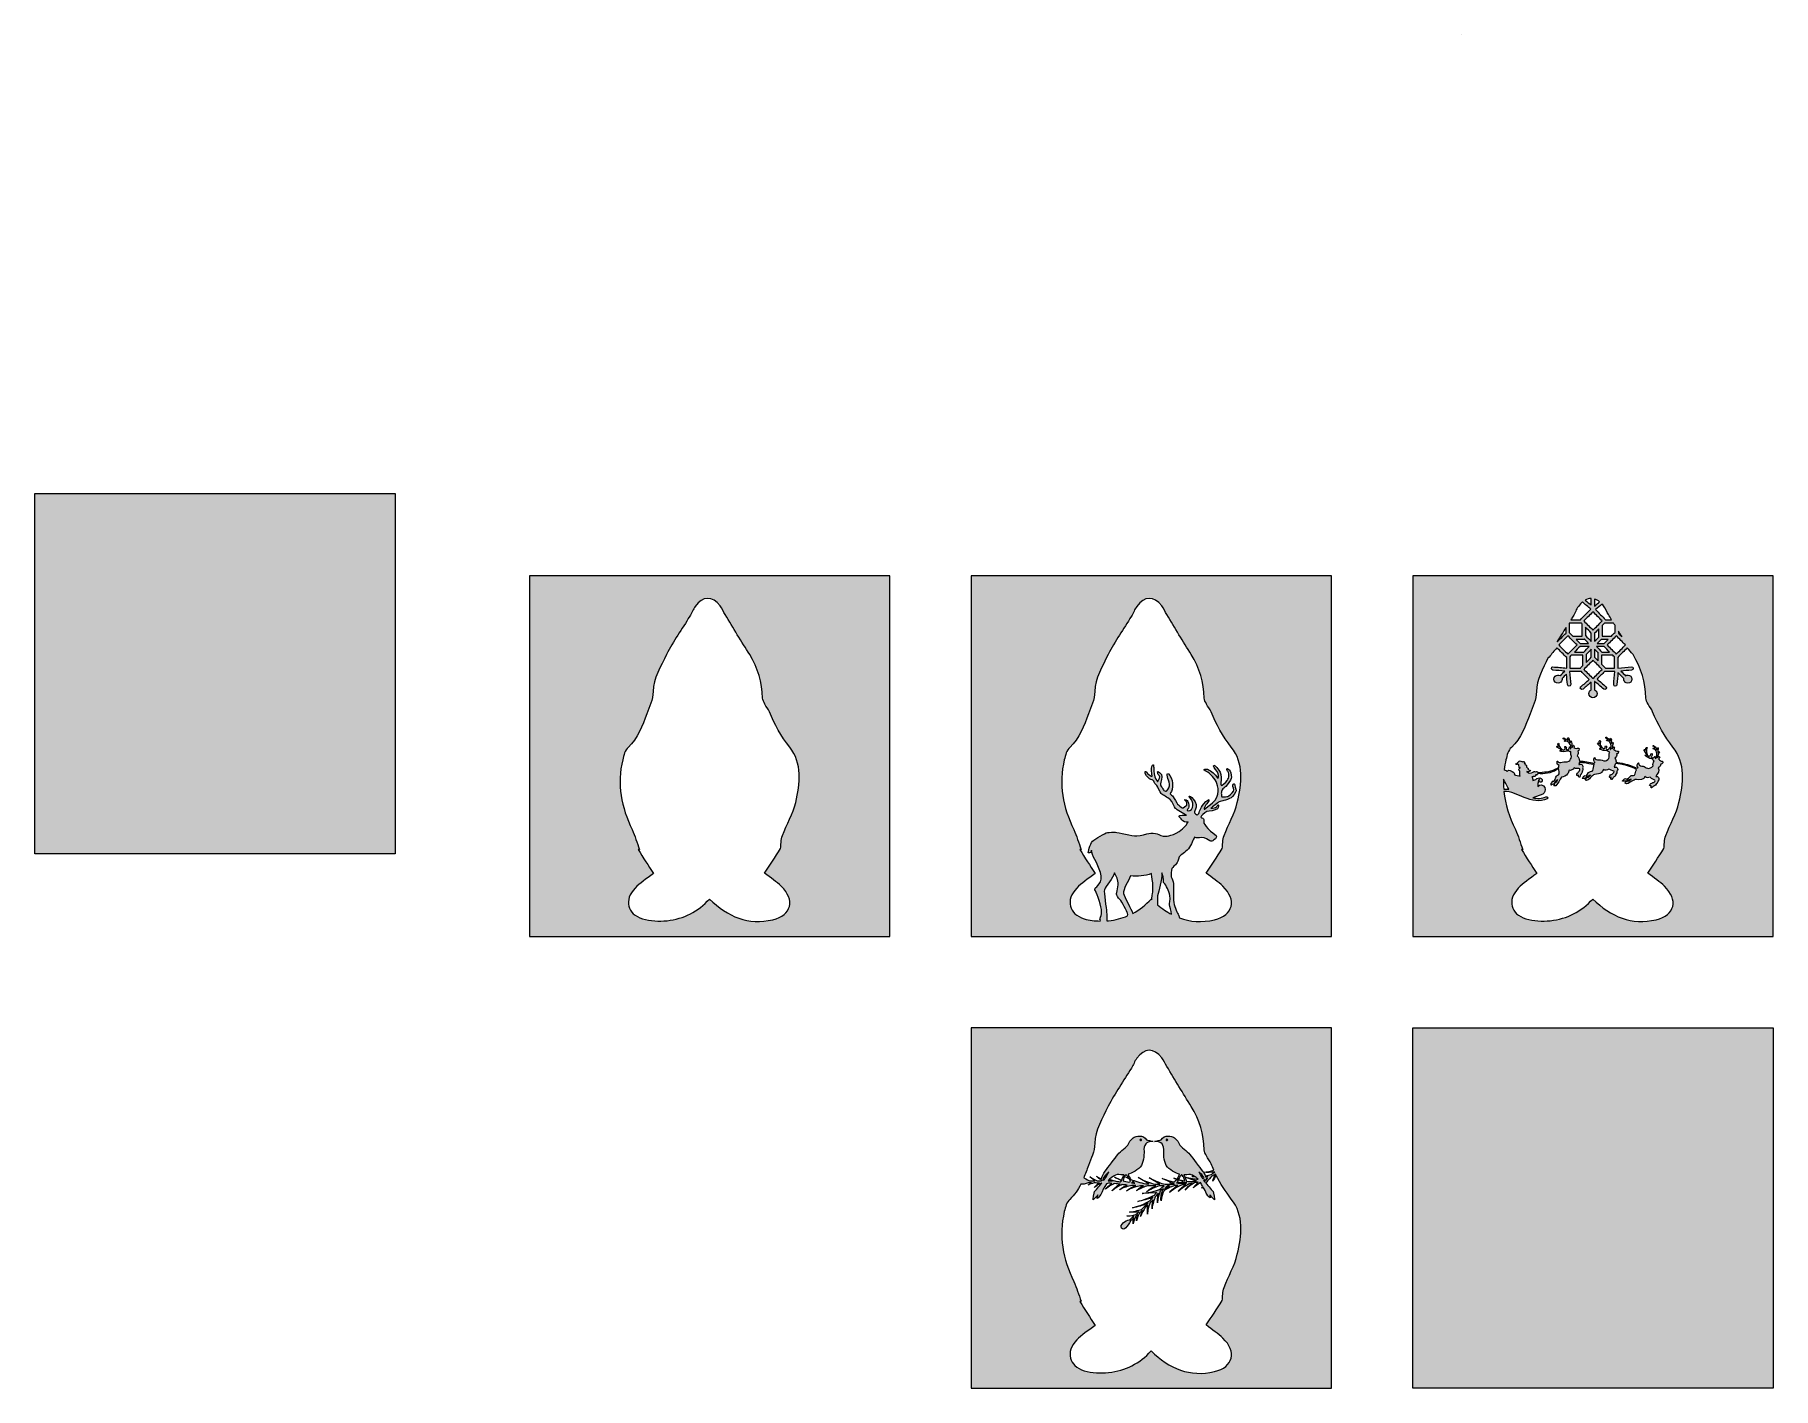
# Model space of a CAD drawing. Header units: inches. Extents: x -142 to 4582, y -2318 to 1360.
import ezdxf

# ---------------------------------------------------------------- set-up
doc = ezdxf.new("R2010")
doc.units = ezdxf.units.IN
doc.header["$MEASUREMENT"] = 0
doc.layers.add('Layer 1', color=7, linetype='Continuous')

# ---------------------------------------------------------------- blocks, each defined once
blk = doc.blocks.new('block 2')
at = {"layer": 'Layer 1', "true_color": 0x264847}
h = blk.add_hatch(color=129, dxfattribs=at)
h.dxf.hatch_style = 2
h.paths.add_polyline_path([(4581.8, -1338.1), (4581.8, -2317.7), (3602.2, -2317.7), (3602.2, -1338.1)])
at = {"layer": 'Layer 1', "lineweight": 0}
blk.add_lwpolyline([(4581.8, -1338.1), (4581.8, -2317.7), (3602.2, -2317.7), (3602.2, -1338.1), (4581.8, -1338.1)], dxfattribs=at)
blk = doc.blocks.new('block 3')
at = {"layer": 'Layer 1', "true_color": 0x264847}
h = blk.add_hatch(color=129, dxfattribs=at)
h.dxf.hatch_style = 2
h.paths.add_polyline_path([(837.8, 113.9), (837.8, -865.7), (-141.8, -865.7), (-141.8, 113.9)])
at = {"layer": 'Layer 1', "lineweight": 0}
blk.add_lwpolyline([(837.8, 113.9), (837.8, -865.7), (-141.8, -865.7), (-141.8, 113.9), (837.8, 113.9)], dxfattribs=at)
blk = doc.blocks.new('block 4')
at = {"layer": 'Layer 1', "true_color": 0xffeed6}
h = blk.add_hatch(color=7, dxfattribs=at)
h.dxf.hatch_style = 2
h.paths.add_polyline_path([(1202.2, -110.2), (1202.2, -1089.8), (2181.8, -1089.8), (2181.8, -110.2)])
edge = h.paths.add_edge_path()
edge.add_spline(control_points=[(1925.7, -725.9), (1918.4, -756.9), (1900.8, -785.5), (1889.7, -815.8), (1885.3, -827.8), (1886, -841.7), (1884.8, -851.1), (1868.9, -875.4), (1855.5, -895.9), (1841.1, -917.9), (1858.2, -931.3), (1873.5, -941.3), (1886.4, -953.7), (1924.9, -990.6), (1915, -1032.5), (1863.4, -1044.6), (1796.9, -1060.3), (1741.3, -1037), (1691.4, -988.5), (1661, -1021.9), (1621.7, -1042.6), (1576.1, -1047.2), (1554.3, -1049.4), (1530.7, -1048.3), (1509.9, -1042.1), (1467.6, -1029.5), (1458.6, -991), (1489.2, -958.8), (1502.3, -944.9), (1519.2, -934.6), (1539.1, -919), (1525.5, -897.9), (1511.6, -876), (1497.6, -854.1), (1498.8, -853.9), (1499.9, -853.8), (1501.1, -853.7), (1494.6, -835.7), (1489.4, -817), (1481.2, -799.8), (1452.3, -739), (1439.8, -676.2), (1455.6, -609.7), (1458.4, -598), (1462.1, -584), (1470.3, -576.6), (1498, -551.3), (1508.6, -517.8), (1521.2, -484.7), (1528.8, -465), (1537.7, -448.4), (1538.4, -424), (1539.2, -390.2), (1558.8, -355.6), (1575, -323.8), (1593.3, -287.8), (1616.9, -254.5), (1637.9, -220), (1643.2, -211.3), (1646.7, -201.4), (1652.5, -193.1), (1672.6, -164.9), (1699.6, -164.3), (1720.3, -191.7), (1725.8, -199), (1729.3, -207.7), (1734.1, -215.5), (1756.2, -251.8), (1777.9, -288.4), (1800.7, -324.2), (1823.7, -360.3), (1833.9, -399.8), (1835.7, -442.2), (1836, -447.8), (1839, -453.5), (1841.7, -458.7), (1845.5, -465.9), (1851.2, -472.2), (1854.2, -479.6), (1868.3, -514.2), (1885.5, -545.5), (1909.4, -575.6), (1944.1, -619.2), (1937.9, -674.7), (1925.7, -725.9)], knot_values=[0, 0, 0, 0, 1, 1, 1, 2, 2, 2, 3, 3, 3, 4, 4, 4, 5, 5, 5, 6, 6, 6, 7, 7, 7, 8, 8, 8, 9, 9, 9, 10, 10, 10, 11, 11, 11, 12, 12, 12, 13, 13, 13, 14, 14, 14, 15, 15, 15, 16, 16, 16, 17, 17, 17, 18, 18, 18, 19, 19, 19, 20, 20, 20, 21, 21, 21, 22, 22, 22, 23, 23, 23, 24, 24, 24, 25, 25, 25, 26, 26, 26, 27, 27, 27, 28, 28, 28, 28], degree=3, periodic=1)
at = {"layer": 'Layer 1', "lineweight": 0}
blk.add_lwpolyline([(1202.2, -110.2), (1202.2, -1089.8), (2181.8, -1089.8), (2181.8, -110.2), (1202.2, -110.2)], dxfattribs=at)
blk.add_open_spline([(1925.7, -725.9), (1918.4, -756.9), (1900.8, -785.5), (1889.7, -815.8), (1885.3, -827.8), (1886, -841.7), (1884.8, -851.1), (1868.9, -875.4), (1855.5, -895.9), (1841.1, -917.9), (1858.2, -931.3), (1873.5, -941.3), (1886.4, -953.7), (1924.9, -990.6), (1915, -1032.5), (1863.4, -1044.6), (1796.9, -1060.3), (1741.3, -1037), (1691.4, -988.5), (1661, -1021.9), (1621.7, -1042.6), (1576.1, -1047.2), (1554.3, -1049.4), (1530.7, -1048.3), (1509.9, -1042.1), (1467.6, -1029.5), (1458.6, -991), (1489.2, -958.8), (1502.3, -944.9), (1519.2, -934.6), (1539.1, -919), (1525.5, -897.9), (1511.6, -876), (1497.6, -854.1), (1498.8, -853.9), (1499.9, -853.8), (1501.1, -853.7), (1494.6, -835.7), (1489.4, -817), (1481.2, -799.8), (1452.3, -739), (1439.8, -676.2), (1455.6, -609.7), (1458.4, -598), (1462.1, -584), (1470.3, -576.6), (1498, -551.3), (1508.6, -517.8), (1521.2, -484.7), (1528.8, -465), (1537.7, -448.4), (1538.4, -424), (1539.2, -390.2), (1558.8, -355.6), (1575, -323.8), (1593.3, -287.8), (1616.9, -254.5), (1637.9, -220), (1643.2, -211.3), (1646.7, -201.4), (1652.5, -193.1), (1672.6, -164.9), (1699.6, -164.3), (1720.3, -191.7), (1725.8, -199), (1729.3, -207.7), (1734.1, -215.5), (1756.2, -251.8), (1777.9, -288.4), (1800.7, -324.2), (1823.7, -360.3), (1833.9, -399.8), (1835.7, -442.2), (1836, -447.8), (1839, -453.5), (1841.7, -458.7), (1845.5, -465.9), (1851.2, -472.2), (1854.2, -479.6), (1868.3, -514.2), (1885.5, -545.5), (1909.4, -575.6), (1944.1, -619.2), (1937.9, -674.7), (1925.7, -725.9)], degree=3, knots=[0, 0, 0, 0, 1, 1, 1, 2, 2, 2, 3, 3, 3, 4, 4, 4, 5, 5, 5, 6, 6, 6, 7, 7, 7, 8, 8, 8, 9, 9, 9, 10, 10, 10, 11, 11, 11, 12, 12, 12, 13, 13, 13, 14, 14, 14, 15, 15, 15, 16, 16, 16, 17, 17, 17, 18, 18, 18, 19, 19, 19, 20, 20, 20, 21, 21, 21, 22, 22, 22, 23, 23, 23, 24, 24, 24, 25, 25, 25, 26, 26, 26, 27, 27, 27, 28, 28, 28, 28], dxfattribs=at)

msp = doc.modelspace()

# ---------------------------------------------------------------- hatches: boundary and pattern name
at = {"layer": 'Layer 1', "true_color": 0xcffff7}
h = msp.add_hatch(color=7, dxfattribs=at)
h.dxf.hatch_style = 2
h.paths.add_polyline_path([(2402.2, -110.2), (2402.2, -1089.8), (3381.8, -1089.8), (3381.8, -110.2)])
edge = h.paths.add_edge_path()
edge.add_spline(control_points=[(2771.3, -1047.7), (2771.3, -1040.3), (2770.9, -1030), (2770.4, -1023.7), (2769.7, -1014.5), (2762.7, -968.7), (2764.4, -963.5), (2767.8, -953.5), (2788.2, -930.5), (2792, -917.2), (2792, -917.2), (2798.8, -928.2), (2801.2, -939.7), (2803.7, -951.2), (2797.5, -973), (2797.3, -975.3), (2797.1, -977.7), (2801.8, -984.7), (2806.7, -989.7), (2811.7, -994.7), (2826.4, -1024), (2827.6, -1026.8), (2828.5, -1028.9), (2828.3, -1031.2), (2827.7, -1034.1), (2811.6, -1040.9), (2794.4, -1045.4), (2776.1, -1047.2), (2774.5, -1047.4), (2772.9, -1047.5), (2771.3, -1047.7)], knot_values=[0, 0, 0, 0, 1, 1, 1, 2, 2, 2, 3, 3, 3, 4, 4, 4, 5, 5, 5, 6, 6, 6, 7, 7, 7, 8, 8, 8, 9, 9, 9, 10, 10, 10, 10], degree=3, periodic=1)
edge = h.paths.add_edge_path()
edge.add_spline(control_points=[(2841.6, -1027.5), (2841.5, -1027.3), (2841.4, -1027), (2841.3, -1026.7), (2838.5, -1018.3), (2818.7, -982.9), (2816.7, -972.9), (2814.8, -962.9), (2829.3, -940.4), (2835.5, -925.3), (2855, -926.9), (2875.1, -926.3), (2892.3, -919.1), (2892.3, -919.1), (2894.7, -931.7), (2895.7, -944.5), (2897, -962.7), (2895, -978.6), (2893.6, -983.6), (2893, -985.8), (2893, -987.9), (2893.2, -990.3), (2892.6, -989.7), (2892, -989.1), (2891.4, -988.5), (2876.7, -1004.6), (2860.1, -1017.7), (2841.6, -1027.5)], knot_values=[0, 0, 0, 0, 1, 1, 1, 2, 2, 2, 3, 3, 3, 4, 4, 4, 5, 5, 5, 6, 6, 6, 7, 7, 7, 8, 8, 8, 9, 9, 9, 9], degree=3, periodic=1)
edge = h.paths.add_edge_path()
edge.add_spline(control_points=[(2909.1, -979.3), (2912.6, -965.7), (2921, -937.4), (2920.8, -917.1), (2927.3, -933.3), (2923.5, -941.8), (2925.4, -943.8), (2933.3, -952.1), (2939.6, -965.5), (2942.1, -978.8), (2944.7, -992.1), (2939.6, -1000.8), (2941.3, -1004.3), (2942.9, -1007.4), (2945.8, -1020.8), (2946.9, -1029.9), (2933.8, -1023), (2921.2, -1014.4), (2908.9, -1004.3), (2908.9, -992.7), (2908.4, -982.1), (2909.1, -979.3)], knot_values=[0, 0, 0, 0, 1, 1, 1, 2, 2, 2, 3, 3, 3, 4, 4, 4, 5, 5, 5, 6, 6, 6, 7, 7, 7, 7], degree=3, periodic=1)
edge = h.paths.add_edge_path()
edge.add_spline(control_points=[(3125.7, -725.9), (3118.4, -756.9), (3100.8, -785.5), (3089.7, -815.8), (3085.3, -827.8), (3086, -841.7), (3084.8, -851.1), (3068.9, -875.4), (3055.5, -895.9), (3041.1, -917.9), (3058.2, -931.3), (3073.5, -941.3), (3086.4, -953.7), (3124.9, -990.6), (3115, -1032.5), (3063.4, -1044.6), (3029, -1052.7), (2997.5, -1050.4), (2968.2, -1039.6), (2967.7, -1037.1), (2967, -1034.3), (2965.9, -1031.6), (2964.3, -1027.7), (2954.7, -1011.4), (2953.1, -997.7), (2951.4, -984.1), (2952.9, -953.2), (2952.1, -946.4), (2951.4, -939.7), (2947.1, -931.7), (2946.3, -928.2), (2945.4, -924.7), (2945.8, -909.2), (2947.7, -905.4), (2949.6, -901.6), (2957.2, -896.2), (2960.3, -892.1), (2963.5, -888), (2964.5, -883.9), (2967.5, -873.3), (2971.6, -869.2), (2984.6, -861.4), (2993, -851.6), (3001.4, -841.9), (3006.2, -824.9), (3009.7, -820.5), (3014.5, -824.2), (3020.2, -821.7), (3029.3, -821.5), (3038.3, -821.4), (3045.8, -827.7), (3050.6, -830), (3055.4, -832.3), (3058.3, -832.2), (3062.3, -827.2), (3068.1, -824.4), (3070.5, -817.4), (3068, -815.7), (3065.5, -814.1), (3052.5, -804), (3048.8, -800.2), (3045.1, -796.5), (3035.9, -785.3), (3034.9, -782), (3033.9, -778.7), (3035.2, -776), (3034.6, -772.4), (3034, -768.7), (3029.6, -767.9), (3026.8, -766), (3027.8, -761.3), (3035.2, -755.2), (3042.6, -750.6), (3048.5, -750.4), (3066.9, -747.4), (3071.4, -743), (3075.8, -738.6), (3075.3, -731.7), (3073.8, -732), (3072.3, -732.3), (3071.7, -736.1), (3069.1, -737.9), (3066.6, -739.6), (3059.6, -741.6), (3053.5, -741.7), (3057.5, -739.2), (3074, -725.1), (3076.4, -723.9), (3078.7, -722.7), (3085.5, -721.1), (3089.3, -720.6), (3093.1, -720.2), (3105, -716.1), (3109, -713.1), (3113.1, -710.1), (3122.4, -698.2), (3122.2, -693.9), (3121.9, -689.5), (3118.8, -678.4), (3117.7, -676.4), (3116.7, -674.4), (3115, -674.7), (3113.7, -678.8), (3112.3, -683), (3117.7, -690.7), (3115.1, -695.3), (3112.4, -700), (3102.4, -708.8), (3099.9, -709.5), (3097.3, -710.1), (3090.1, -710.7), (3083.2, -710.7), (3083.1, -707.8), (3082.1, -704.1), (3082.2, -701.1), (3082.2, -698), (3082.7, -694), (3084.2, -691.3), (3085.7, -688.7), (3091.4, -685.5), (3094.4, -682.3), (3097.4, -679.2), (3109.3, -664.8), (3109.4, -661), (3109.5, -657.2), (3109.6, -646.1), (3106.4, -641.1), (3103.3, -636.2), (3098.3, -632.4), (3097.2, -634.4), (3096, -636.4), (3099.2, -641.2), (3100.6, -642.8), (3102, -644.5), (3102.9, -650.8), (3103, -654.1), (3103.1, -657.4), (3100.9, -661.3), (3097.7, -666.7), (3094.5, -672), (3083.7, -680.8), (3082.3, -679.7), (3080.9, -678.6), (3080.2, -676.7), (3080.9, -671.3), (3081.6, -665.9), (3082.1, -650.3), (3078.8, -643.7), (3075.6, -637.1), (3064.5, -623.5), (3062.1, -624.7), (3057.7, -626.9), (3065.9, -633.5), (3070.9, -642.1), (3076, -650.7), (3074.7, -656.5), (3073.9, -659.4), (3073.1, -662.3), (3071.9, -659), (3069.3, -655.1), (3063.8, -646.9), (3048.8, -636.9), (3044.3, -635.5), (3039.8, -634.1), (3032.5, -636.3), (3035.9, -638), (3048.3, -644.2), (3061, -656.4), (3067.9, -669.4), (3074.5, -681.9), (3079.9, -707.2), (3058.3, -727.1), (3052.6, -732.4), (3038.2, -742.8), (3036.4, -744), (3034.5, -745.2), (3035, -743), (3036.3, -739.4), (3037.7, -735.9), (3042.7, -729.3), (3045, -726.6), (3047.2, -723.9), (3050.2, -719.1), (3048.2, -718), (3046.3, -716.9), (3034.9, -728.9), (3031, -734.2), (3027.1, -739.6), (3022.5, -750), (3022.2, -753.4), (3021.9, -756.8), (3017.9, -758.4), (3016.2, -760.9), (3015.2, -759), (3008.1, -754.3), (3009.2, -751.5), (3010.4, -748.6), (3015.1, -741.8), (3013.7, -731.8), (3012.3, -721.8), (3001.7, -711.4), (2998.3, -709.7), (2994.9, -708), (2993.8, -708.3), (2995.5, -711.8), (2997.2, -715.3), (3000.3, -715.8), (3003.4, -722.3), (3006.5, -728.9), (3005.7, -739.6), (3001, -744.9), (2996.4, -750.3), (2987.7, -749.1), (2989.2, -746.5), (2990.1, -744.8), (2992.8, -742.5), (2993.8, -738.1), (2995.2, -731.6), (2992.5, -723.7), (2989.5, -720.6), (2986.5, -717.4), (2980.6, -717.7), (2983, -719.9), (2988.3, -724.7), (2990, -730.4), (2988.3, -733), (2986.6, -735.7), (2978.7, -741.7), (2976.1, -740.3), (2973.6, -739), (2964.9, -732.8), (2963.2, -730.3), (2961.4, -727.7), (2953.8, -714.3), (2951.5, -710.8), (2949.2, -707.3), (2943.2, -703.5), (2943.2, -702.4), (2943.2, -701.3), (2944.7, -699.2), (2946.6, -695.8), (2949.3, -690.9), (2950.9, -675.4), (2948.2, -665.9), (2945.6, -656.5), (2938.2, -646.3), (2936.4, -647.2), (2934.5, -648), (2935.1, -655.1), (2937.3, -660.6), (2939.5, -666.1), (2942.2, -675.4), (2941, -681.2), (2939.8, -686.9), (2933.8, -695.5), (2932.1, -695.4), (2930.5, -695.4), (2926.2, -693.3), (2925, -692), (2923.7, -690.7), (2923.2, -688.2), (2921.7, -685.4), (2920.1, -682.7), (2915.1, -678.9), (2916.7, -675.3), (2918.2, -671.7), (2922.2, -655.4), (2919.5, -650.4), (2916.7, -645.4), (2911, -641.7), (2909.7, -641.8), (2908.4, -642), (2909.5, -648.9), (2910.6, -650.2), (2911.6, -651.5), (2914.9, -653.4), (2914.8, -656.3), (2914.7, -659.2), (2910.7, -668.8), (2909.6, -669.2), (2908.5, -669.5), (2905.3, -666.5), (2901.9, -656), (2898.6, -645.4), (2899.2, -633.6), (2898.4, -630.9), (2897.5, -628.1), (2898.4, -623.1), (2896.7, -623.4), (2894.1, -623.9), (2892.2, -630.5), (2892.5, -640.5), (2892.8, -650.5), (2894.6, -653.2), (2894, -654.3), (2893.4, -655.4), (2890, -654.2), (2885.9, -651.2), (2879.4, -646.4), (2876.4, -639.4), (2875.7, -641.4), (2872.6, -649.2), (2882.5, -658.7), (2887.3, -661.8), (2892.1, -664.8), (2896.3, -663.8), (2898.4, -668), (2900.4, -672.2), (2902.9, -676.8), (2906.6, -680.3), (2910.3, -683.9), (2915.4, -697.9), (2918.9, -701.6), (2922.5, -705.4), (2936.8, -712.8), (2943, -718), (2949.2, -723.2), (2954.9, -739.2), (2957.4, -742), (2959.9, -744.9), (2982.1, -758.4), (2987.3, -760.4), (2983.5, -759.7), (2967.2, -760.4), (2967.1, -763.1), (2967, -765.8), (2972.4, -769.2), (2975, -773.1), (2977.6, -777), (2985.1, -782), (2991.7, -778.4), (2988.9, -781.6), (2988.3, -785.9), (2986, -788.6), (2959.3, -816.2), (2940.3, -816.3), (2931, -817.7), (2921.7, -819.1), (2912.6, -812.4), (2908.3, -811.2), (2904, -810), (2891, -809.1), (2885.5, -810.1), (2880.1, -811), (2863.6, -816.1), (2852.2, -816.9), (2840.8, -817.7), (2800.8, -807.5), (2794.9, -806.8), (2788.9, -806.1), (2778, -806.9), (2772.5, -807.9), (2767.1, -808.8), (2739.6, -823.9), (2732.3, -831.4), (2725.1, -838.8), (2718.9, -862.8), (2721.2, -863.2), (2725.9, -863.8), (2729.1, -860.8), (2729.4, -855.2), (2729.4, -855.2), (2729.9, -864.1), (2735.3, -874.4), (2743.4, -890), (2762, -923.6), (2753.6, -941.6), (2745.1, -959.7), (2734.2, -956.9), (2740.1, -966.5), (2746, -976.1), (2756.7, -1007.5), (2757, -1024), (2757.1, -1030.7), (2754.2, -1035.5), (2752.2, -1043.6), (2754, -1044.3), (2753.8, -1045.6), (2753.1, -1048.2), (2738.3, -1048), (2723.5, -1046.2), (2709.9, -1042.1), (2667.6, -1029.5), (2658.6, -991), (2689.2, -958.8), (2702.3, -944.9), (2719.2, -934.6), (2739.1, -919), (2725.5, -897.9), (2711.6, -876), (2697.6, -854.1), (2698.8, -853.9), (2699.9, -853.8), (2701.1, -853.7), (2694.6, -835.7), (2689.4, -817), (2681.2, -799.8), (2652.2, -739), (2639.8, -676.2), (2655.6, -609.7), (2658.4, -598), (2662.1, -584), (2670.3, -576.6), (2698, -551.3), (2708.6, -517.8), (2721.2, -484.7), (2728.8, -465), (2737.7, -448.4), (2738.4, -424), (2739.2, -390.2), (2758.8, -355.6), (2775, -323.8), (2793.3, -287.8), (2816.9, -254.5), (2837.9, -220), (2843.2, -211.3), (2846.7, -201.4), (2852.5, -193.1), (2872.6, -164.9), (2899.6, -164.3), (2920.3, -191.7), (2925.8, -199), (2929.3, -207.7), (2934.1, -215.5), (2956.2, -251.8), (2977.9, -288.4), (3000.7, -324.2), (3023.7, -360.3), (3033.9, -399.8), (3035.7, -442.2), (3036, -447.8), (3039, -453.5), (3041.7, -458.7), (3045.5, -465.9), (3051.2, -472.2), (3054.2, -479.6), (3068.3, -514.2), (3085.5, -545.5), (3109.4, -575.6), (3144.1, -619.2), (3137.9, -674.7), (3125.7, -725.9)], knot_values=[0, 0, 0, 0, 1, 1, 1, 2, 2, 2, 3, 3, 3, 4, 4, 4, 5, 5, 5, 6, 6, 6, 7, 7, 7, 8, 8, 8, 9, 9, 9, 10, 10, 10, 11, 11, 11, 12, 12, 12, 13, 13, 13, 14, 14, 14, 15, 15, 15, 16, 16, 16, 17, 17, 17, 18, 18, 18, 19, 19, 19, 20, 20, 20, 21, 21, 21, 22, 22, 22, 23, 23, 23, 24, 24, 24, 25, 25, 25, 26, 26, 26, 27, 27, 27, 28, 28, 28, 29, 29, 29, 30, 30, 30, 31, 31, 31, 32, 32, 32, 33, 33, 33, 34, 34, 34, 35, 35, 35, 36, 36, 36, 37, 37, 37, 38, 38, 38, 39, 39, 39, 40, 40, 40, 41, 41, 41, 42, 42, 42, 43, 43, 43, 44, 44, 44, 45, 45, 45, 46, 46, 46, 47, 47, 47, 48, 48, 48, 49, 49, 49, 50, 50, 50, 51, 51, 51, 52, 52, 52, 53, 53, 53, 54, 54, 54, 55, 55, 55, 56, 56, 56, 57, 57, 57, 58, 58, 58, 59, 59, 59, 60, 60, 60, 61, 61, 61, 62, 62, 62, 63, 63, 63, 64, 64, 64, 65, 65, 65, 66, 66, 66, 67, 67, 67, 68, 68, 68, 69, 69, 69, 70, 70, 70, 71, 71, 71, 72, 72, 72, 73, 73, 73, 74, 74, 74, 75, 75, 75, 76, 76, 76, 77, 77, 77, 78, 78, 78, 79, 79, 79, 80, 80, 80, 81, 81, 81, 82, 82, 82, 83, 83, 83, 84, 84, 84, 85, 85, 85, 86, 86, 86, 87, 87, 87, 88, 88, 88, 89, 89, 89, 90, 90, 90, 91, 91, 91, 92, 92, 92, 93, 93, 93, 94, 94, 94, 95, 95, 95, 96, 96, 96, 97, 97, 97, 98, 98, 98, 99, 99, 99, 100, 100, 100, 101, 101, 101, 102, 102, 102, 103, 103, 103, 104, 104, 104, 105, 105, 105, 106, 106, 106, 107, 107, 107, 108, 108, 108, 109, 109, 109, 110, 110, 110, 111, 111, 111, 112, 112, 112, 113, 113, 113, 114, 114, 114, 115, 115, 115, 116, 116, 116, 117, 117, 117, 118, 118, 118, 119, 119, 119, 120, 120, 120, 121, 121, 121, 122, 122, 122, 123, 123, 123, 124, 124, 124, 125, 125, 125, 126, 126, 126, 127, 127, 127, 128, 128, 128, 129, 129, 129, 130, 130, 130, 131, 131, 131, 132, 132, 132, 133, 133, 133, 134, 134, 134, 135, 135, 135, 136, 136, 136, 137, 137, 137, 138, 138, 138, 139, 139, 139, 140, 140, 140, 141, 141, 141, 142, 142, 142, 143, 143, 143, 144, 144, 144, 145, 145, 145, 146, 146, 146, 147, 147, 147, 147], degree=3, periodic=1)
at = {"layer": 'Layer 1', "true_color": 0x6ad5ae}
h = msp.add_hatch(color=123, dxfattribs=at)
h.dxf.hatch_style = 2
h.paths.add_polyline_path([(3602.2, -110.2), (3602.2, -1089.8), (4581.8, -1089.8), (4581.8, -110.2)])
edge = h.paths.add_edge_path()
edge.add_spline(control_points=[(4086.5, -171.6), (4086.8, -171.7), (4087.2, -171.9), (4087.5, -172.1), (4087.5, -178.1), (4087.5, -184.1), (4087.5, -190.2), (4081.9, -185.4), (4076.3, -180.7), (4070.7, -175.9), (4075.9, -173.1), (4081.2, -171.6), (4086.5, -171.6)], knot_values=[0, 0, 0, 0, 1, 1, 1, 2, 2, 2, 3, 3, 3, 4, 4, 4, 4], degree=3, periodic=1)
edge = h.paths.add_edge_path()
edge.add_spline(control_points=[(4110, -180.8), (4105.5, -184.6), (4101, -188.5), (4096.5, -192.3), (4096.5, -185.9), (4096.5, -179.5), (4096.5, -173.1), (4101.1, -174.6), (4105.6, -177.1), (4110, -180.8)], knot_values=[0, 0, 0, 0, 1, 1, 1, 2, 2, 2, 3, 3, 3, 3], degree=3, periodic=1)
edge = h.paths.add_edge_path()
edge.add_spline(control_points=[(4092, -207.8), (4100.3, -216.1), (4108.6, -224.4), (4116.9, -232.7), (4108.6, -241), (4100.3, -249.3), (4092, -257.6), (4083.7, -249.3), (4075.4, -241), (4067.1, -232.7), (4075.4, -224.4), (4083.7, -216.1), (4092, -207.8)], knot_values=[0, 0, 0, 0, 1, 1, 1, 2, 2, 2, 3, 3, 3, 4, 4, 4, 4], degree=3, periodic=1)
edge = h.paths.add_edge_path()
edge.add_spline(control_points=[(4152.1, -245.3), (4152.1, -251.5), (4152.1, -257.6), (4152.1, -263.8), (4148.8, -267.1), (4145.4, -270.5), (4142.1, -273.8), (4133.7, -273.8), (4125.3, -273.8), (4117, -273.8), (4117, -264.3), (4117, -254.8), (4117, -245.2), (4119.1, -243), (4121.3, -240.8), (4123.5, -238.6), (4131.7, -238.6), (4139.9, -238.6), (4148.1, -238.6), (4149.4, -240.9), (4150.8, -243.1), (4152.1, -245.3)], knot_values=[0, 0, 0, 0, 1, 1, 1, 2, 2, 2, 3, 3, 3, 4, 4, 4, 5, 5, 5, 6, 6, 6, 7, 7, 7, 7], degree=3, periodic=1)
edge = h.paths.add_edge_path()
edge.add_spline(control_points=[(4133.2, -282.8), (4129.5, -286.4), (4125.9, -290), (4122.3, -293.6), (4116.1, -293.6), (4109.8, -293.6), (4103.5, -293.6), (4107.1, -290), (4110.7, -286.4), (4114.3, -282.8), (4120.6, -282.8), (4126.9, -282.8), (4133.2, -282.8)], knot_values=[0, 0, 0, 0, 1, 1, 1, 2, 2, 2, 3, 3, 3, 4, 4, 4, 4], degree=3, periodic=1)
edge = h.paths.add_edge_path()
edge.add_spline(control_points=[(4101.8, -302.5), (4108.7, -302.5), (4115.5, -302.5), (4122.3, -302.5), (4127.2, -307.4), (4132.1, -312.3), (4137, -317.2), (4130.2, -317.2), (4123.4, -317.2), (4116.5, -317.2), (4111.6, -312.3), (4106.7, -307.4), (4101.8, -302.5)], knot_values=[0, 0, 0, 0, 1, 1, 1, 2, 2, 2, 3, 3, 3, 4, 4, 4, 4], degree=3, periodic=1)
edge = h.paths.add_edge_path()
edge.add_spline(control_points=[(4106.6, -319.9), (4106.4, -320.4), (4106.3, -321), (4106.3, -321.6), (4106.3, -328.1), (4106.3, -334.6), (4106.3, -341), (4103, -337.8), (4099.7, -334.5), (4096.5, -331.3), (4096.5, -324.1), (4096.5, -316.9), (4096.5, -309.7), (4099.8, -313.1), (4103.2, -316.5), (4106.6, -319.9)], knot_values=[0, 0, 0, 0, 1, 1, 1, 2, 2, 2, 3, 3, 3, 4, 4, 4, 5, 5, 5, 5], degree=3, periodic=1)
edge = h.paths.add_edge_path()
edge.add_spline(control_points=[(4096.5, -288), (4096.5, -280.6), (4096.5, -273.2), (4096.5, -265.7), (4100.3, -261.9), (4104.2, -258), (4108, -254.1), (4108, -261.6), (4108, -269), (4108, -276.5), (4104.2, -280.3), (4100.3, -284.2), (4096.5, -288)], knot_values=[0, 0, 0, 0, 1, 1, 1, 2, 2, 2, 3, 3, 3, 4, 4, 4, 4], degree=3, periodic=1)
edge = h.paths.add_edge_path()
edge.add_spline(control_points=[(4087.5, -265.7), (4087.5, -273.2), (4087.5, -280.7), (4087.5, -288.2), (4082.3, -283), (4077.1, -277.7), (4071.8, -272.5), (4071.8, -265), (4071.8, -257.5), (4071.8, -250), (4077.1, -255.2), (4082.3, -260.5), (4087.5, -265.7)], knot_values=[0, 0, 0, 0, 1, 1, 1, 2, 2, 2, 3, 3, 3, 4, 4, 4, 4], degree=3, periodic=1)
edge = h.paths.add_edge_path()
edge.add_spline(control_points=[(4067.4, -282.8), (4068, -282.8), (4068.6, -282.6), (4069.1, -282.4), (4072.8, -286.1), (4076.6, -289.8), (4080.3, -293.6), (4072.5, -293.6), (4064.6, -293.6), (4056.8, -293.6), (4053.2, -290), (4049.6, -286.4), (4046, -282.8), (4053.1, -282.8), (4060.2, -282.8), (4067.4, -282.8)], knot_values=[0, 0, 0, 0, 1, 1, 1, 2, 2, 2, 3, 3, 3, 4, 4, 4, 5, 5, 5, 5], degree=3, periodic=1)
edge = h.paths.add_edge_path()
edge.add_spline(control_points=[(4062.9, -273.8), (4054.3, -273.8), (4045.7, -273.8), (4037.1, -273.8), (4034, -270.7), (4030.8, -267.6), (4027.7, -264.5), (4027.7, -255.9), (4027.7, -247.3), (4027.7, -238.6), (4038.6, -238.6), (4049.5, -238.6), (4060.5, -238.6), (4061.3, -239.5), (4062.1, -240.3), (4062.9, -241.1), (4062.9, -252), (4062.9, -262.9), (4062.9, -273.8)], knot_values=[0, 0, 0, 0, 1, 1, 1, 2, 2, 2, 3, 3, 3, 4, 4, 4, 5, 5, 5, 6, 6, 6, 6], degree=3, periodic=1)
edge = h.paths.add_edge_path()
edge.add_spline(control_points=[(4018.8, -250.4), (4018.8, -255.4), (4018.8, -260.5), (4018.8, -265.5), (4010.9, -273.4), (4003.1, -281.2), (3995.2, -289.1), (3995.1, -288.9), (3994.9, -288.8), (3994.8, -288.6), (4002.6, -275.7), (4010.7, -263.1), (4018.8, -250.4)], knot_values=[0, 0, 0, 0, 1, 1, 1, 2, 2, 2, 3, 3, 3, 4, 4, 4, 4], degree=3, periodic=1)
edge = h.paths.add_edge_path()
edge.add_spline(control_points=[(4023.8, -273.1), (4032.1, -281.4), (4040.4, -289.7), (4048.7, -298), (4040.4, -306.3), (4032.1, -314.6), (4023.8, -322.9), (4015.5, -314.6), (4007.2, -306.3), (3998.9, -298), (4007.2, -289.7), (4015.5, -281.4), (4023.8, -273.1)], knot_values=[0, 0, 0, 0, 1, 1, 1, 2, 2, 2, 3, 3, 3, 4, 4, 4, 4], degree=3, periodic=1)
edge = h.paths.add_edge_path()
edge.add_spline(control_points=[(4029.5, -329.8), (4030.7, -328.6), (4032, -327.3), (4033.2, -326.1), (4043.7, -326.1), (4054.2, -326.1), (4064.7, -326.1), (4064.7, -335.4), (4064.7, -344.8), (4064.7, -354.1), (4062.3, -356.4), (4060, -358.8), (4057.7, -361.1), (4057.6, -361.2), (4057.6, -361.2), (4057.5, -361.3), (4048.2, -361.3), (4038.8, -361.3), (4029.5, -361.3), (4029.5, -350.8), (4029.5, -340.3), (4029.5, -329.8)], knot_values=[0, 0, 0, 0, 1, 1, 1, 2, 2, 2, 3, 3, 3, 4, 4, 4, 5, 5, 5, 6, 6, 6, 7, 7, 7, 7], degree=3, periodic=1)
edge = h.paths.add_edge_path()
edge.add_spline(control_points=[(4042.1, -317.2), (4047, -312.3), (4051.9, -307.4), (4056.8, -302.5), (4065.2, -302.5), (4073.6, -302.5), (4082, -302.5), (4077.1, -307.4), (4072.2, -312.3), (4067.3, -317.2), (4058.9, -317.2), (4050.5, -317.2), (4042.1, -317.2)], knot_values=[0, 0, 0, 0, 1, 1, 1, 2, 2, 2, 3, 3, 3, 4, 4, 4, 4], degree=3, periodic=1)
edge = h.paths.add_edge_path()
edge.add_spline(control_points=[(4087.5, -309.6), (4087.5, -316.8), (4087.5, -324), (4087.5, -331.3), (4082.9, -335.9), (4078.3, -340.5), (4073.6, -345.2), (4073.6, -338), (4073.6, -330.7), (4073.6, -323.5), (4078.3, -318.8), (4082.9, -314.2), (4087.5, -309.6)], knot_values=[0, 0, 0, 0, 1, 1, 1, 2, 2, 2, 3, 3, 3, 4, 4, 4, 4], degree=3, periodic=1)
edge = h.paths.add_edge_path()
edge.add_spline(control_points=[(4092, -339.4), (4100.3, -347.7), (4108.6, -356), (4116.9, -364.3), (4108.6, -372.6), (4100.3, -380.9), (4092, -389.2), (4083.7, -380.9), (4075.4, -372.6), (4067.1, -364.3), (4075.4, -356), (4083.7, -347.7), (4092, -339.4)], knot_values=[0, 0, 0, 0, 1, 1, 1, 2, 2, 2, 3, 3, 3, 4, 4, 4, 4], degree=3, periodic=1)
edge = h.paths.add_edge_path()
edge.add_spline(control_points=[(4115.2, -350), (4115.2, -342), (4115.2, -334.1), (4115.2, -326.1), (4125.4, -326.1), (4135.7, -326.1), (4145.9, -326.1), (4147.4, -327.6), (4148.9, -329), (4150.4, -330.5), (4150.4, -340.8), (4150.4, -351), (4150.4, -361.3), (4142.4, -361.3), (4134.4, -361.3), (4126.5, -361.3), (4126.4, -361.2), (4126.4, -361.2), (4126.3, -361.1), (4122.6, -357.4), (4118.9, -353.7), (4115.2, -350)], knot_values=[0, 0, 0, 0, 1, 1, 1, 2, 2, 2, 3, 3, 3, 4, 4, 4, 5, 5, 5, 6, 6, 6, 7, 7, 7, 7], degree=3, periodic=1)
edge = h.paths.add_edge_path()
edge.add_spline(control_points=[(4130.5, -298), (4138.8, -289.7), (4147.1, -281.4), (4155.4, -273.1), (4163.7, -281.4), (4172, -289.7), (4180.3, -298), (4172, -306.3), (4163.7, -314.6), (4155.4, -322.9), (4147.1, -314.6), (4138.8, -306.3), (4130.5, -298)], knot_values=[0, 0, 0, 0, 1, 1, 1, 2, 2, 2, 3, 3, 3, 4, 4, 4, 4], degree=3, periodic=1)
edge = h.paths.add_edge_path()
edge.add_spline(control_points=[(4161.1, -266.2), (4161.1, -264.2), (4161.1, -262.1), (4161.1, -260.1), (4164.3, -265.3), (4167.5, -270.6), (4170.7, -275.8), (4167.5, -272.6), (4164.3, -269.4), (4161.1, -266.2)], knot_values=[0, 0, 0, 0, 1, 1, 1, 2, 2, 2, 3, 3, 3, 3], degree=3, periodic=1)
edge = h.paths.add_edge_path()
edge.add_spline(control_points=[(4142.7, -229.7), (4137.3, -229.7), (4131.9, -229.7), (4126.5, -229.7), (4126.4, -229.7), (4126.4, -229.6), (4126.3, -229.5), (4117.2, -220.3), (4108, -211.2), (4098.8, -202), (4104.7, -197), (4110.6, -192), (4116.5, -187), (4117.8, -188.5), (4119.1, -190), (4120.3, -191.7), (4125.8, -199), (4129.3, -207.7), (4134.1, -215.5), (4136.9, -220.3), (4139.8, -225), (4142.7, -229.7)], knot_values=[0, 0, 0, 0, 1, 1, 1, 2, 2, 2, 3, 3, 3, 4, 4, 4, 5, 5, 5, 6, 6, 6, 7, 7, 7, 7], degree=3, periodic=1)
edge = h.paths.add_edge_path()
edge.add_spline(control_points=[(4052.5, -193.1), (4055.9, -188.4), (4059.5, -184.4), (4063.2, -181.2), (4070.9, -187.7), (4078.7, -194.3), (4086.4, -200.8), (4076.8, -210.4), (4067.2, -220), (4057.7, -229.5), (4057.6, -229.6), (4057.6, -229.7), (4057.5, -229.7), (4049, -229.7), (4040.4, -229.7), (4031.9, -229.7), (4033.9, -226.5), (4035.9, -223.2), (4037.9, -220), (4043.2, -211.3), (4046.7, -201.4), (4052.5, -193.1)], knot_values=[0, 0, 0, 0, 1, 1, 1, 2, 2, 2, 3, 3, 3, 4, 4, 4, 5, 5, 5, 6, 6, 6, 7, 7, 7, 7], degree=3, periodic=1)
edge = h.paths.add_edge_path()
edge.add_spline(control_points=[(3848.7, -662.6), (3853.9, -672.5), (3860.7, -684.8), (3863.6, -690.7), (3859, -689.8), (3854.3, -689.3), (3849.5, -689.4), (3848.8, -680.5), (3848.5, -671.6), (3848.7, -662.6)], knot_values=[0, 0, 0, 0, 1, 1, 1, 2, 2, 2, 3, 3, 3, 3], degree=3, periodic=1)
edge = h.paths.add_edge_path()
edge.add_spline(control_points=[(4325.7, -725.9), (4318.4, -756.9), (4300.8, -785.5), (4289.7, -815.8), (4285.3, -827.8), (4286, -841.7), (4284.8, -851.1), (4268.9, -875.4), (4255.5, -895.9), (4241.1, -917.9), (4258.2, -931.3), (4273.5, -941.3), (4286.4, -953.7), (4324.9, -990.6), (4315, -1032.5), (4263.4, -1044.6), (4196.9, -1060.3), (4141.3, -1037), (4091.4, -988.5), (4061, -1021.9), (4021.7, -1042.6), (3976.1, -1047.2), (3954.3, -1049.4), (3930.7, -1048.3), (3909.9, -1042.1), (3867.6, -1029.5), (3858.6, -991), (3889.2, -958.8), (3902.3, -944.9), (3919.2, -934.6), (3939.1, -919), (3925.5, -897.9), (3911.6, -876), (3897.6, -854.1), (3898.8, -853.9), (3899.9, -853.8), (3901.1, -853.7), (3894.6, -835.7), (3889.4, -817), (3881.2, -799.8), (3865, -765.9), (3854, -731.3), (3850.2, -695.9), (3869.3, -695.8), (3888, -705.4), (3905.5, -712.6), (3925.4, -720.6), (3947.4, -725.9), (3967.6, -716.1), (3971.4, -714.3), (3968, -708.7), (3964.2, -710.5), (3952.6, -716.2), (3940.3, -715.9), (3928.3, -713.1), (3928.3, -713.1), (3955.6, -703.3), (3955.6, -703.3), (3961.1, -699.7), (3963.8, -692.6), (3960.9, -685.7), (3957.9, -678.7), (3945.8, -674.4), (3942.6, -683), (3942, -674.5), (3942.9, -672.5), (3943.3, -669.5), (3943.8, -668), (3945.1, -661.9), (3947, -663.9), (3939.7, -672), (3957.4, -674.7), (3954, -663.8), (3951.5, -657.8), (3944.1, -658.5), (3939.9, -661), (3936, -664.2), (3932.4, -665.8), (3928.9, -666.4), (3928.4, -662.4), (3927.9, -657.9), (3926.3, -656.3), (3928.7, -656.2), (3930.9, -654.2), (3931.9, -655.2), (3933.3, -656.2), (3937, -654.6), (3936.5, -652.6), (3936.5, -652.1), (3936.5, -651.1), (3936, -650.6), (3939.2, -650.6), (3942.1, -652), (3942, -647), (3942, -647), (3948.6, -647.9), (3948.6, -647.9), (3966.7, -649.1), (3984.3, -643.8), (3998.6, -634), (3999.6, -639.5), (4001.1, -644.4), (3999.8, -648.5), (3998.5, -652), (3995.2, -652.1), (3992.9, -654.6), (3991.5, -655.6), (3991.1, -658.6), (3990.2, -660.1), (3988.9, -664.2), (3987.2, -670.2), (3982.5, -668.3), (3981, -668.8), (3981.6, -669.8), (3981.6, -670.8), (3980.2, -670.8), (3979.2, -671.8), (3978.8, -673.4), (3978.4, -674.9), (3979.3, -676.8), (3978, -678.4), (3977.5, -678.4), (3978, -679.4), (3978.4, -678.9), (3982.6, -676.3), (3986.8, -676.2), (3988.1, -671.2), (3990.8, -668.1), (3994, -665.1), (3996.8, -663.5), (3996.8, -663.5), (3995, -667.1), (3995, -667.1), (3994.6, -669.1), (3992.7, -669.6), (3991.3, -670.6), (3989.9, -671.1), (3988.1, -673.2), (3987.7, -674.7), (3987.7, -676.2), (3986.8, -678.7), (3985.9, -679.7), (3985.9, -680.2), (3985.9, -680.2), (3986.4, -680.7), (3993, -682.6), (3996.5, -674), (3999.2, -669.5), (4001.5, -664.5), (4004.2, -660.9), (4006.5, -657.4), (4012.5, -656.3), (4019.5, -653.1), (4023.1, -648.6), (4024.4, -645.5), (4027.6, -641.5), (4027.1, -638.5), (4032.3, -639.9), (4037.8, -636.3), (4041, -632.2), (4043.4, -635.2), (4055, -633), (4056.4, -634.5), (4058.3, -638.9), (4052.3, -641.5), (4052.4, -643), (4052.4, -644), (4051.5, -644.5), (4051, -645.1), (4047.5, -645.1), (4048.3, -651.8), (4048.3, -653.1), (4048.4, -654.6), (4052.5, -652), (4052.5, -652), (4052.5, -653), (4052.6, -654.5), (4053, -655.5), (4053.1, -656.5), (4055.4, -658), (4055.9, -657), (4057.7, -655.4), (4057.6, -652.5), (4058.5, -650.4), (4059.9, -647.9), (4062.2, -646.9), (4062.6, -644.3), (4062.6, -644.3), (4062.1, -642.9), (4062.1, -642.9), (4063, -640.8), (4063.4, -638.3), (4064.3, -636.3), (4065.2, -633.8), (4063.8, -632.8), (4063.8, -631.8), (4064.7, -629.3), (4065.1, -625.3), (4062.3, -623.9), (4061.8, -623.4), (4061.8, -622.4), (4061.3, -622.4), (4059.4, -619.9), (4055.7, -623), (4053.4, -623), (4054.3, -621), (4054.7, -619), (4054.2, -617), (4060.7, -617.4), (4067.3, -618.3), (4073.4, -619.2), (4084.6, -621.5), (4090.7, -622.9), (4095.3, -622.3), (4092.6, -627.8), (4094.6, -634.3), (4091.4, -638.8), (4089.6, -641.9), (4085.9, -640.9), (4083.6, -642.5), (4078, -642.6), (4077.3, -657.6), (4069.3, -652.7), (4069.3, -652.7), (4068.4, -653.7), (4068.4, -654.2), (4064.2, -655.3), (4065.7, -658.8), (4062.9, -660.8), (4063.4, -660.8), (4067.6, -660.8), (4069.4, -660.7), (4071.8, -660.2), (4073.1, -658.7), (4074.5, -657.2), (4077.7, -655.1), (4081.9, -653), (4085.1, -652), (4085.1, -652), (4081.9, -655.5), (4081.9, -655.5), (4080.1, -658), (4075.4, -657.1), (4073.2, -659.6), (4072, -661.4), (4072.6, -662.9), (4070.4, -665.2), (4076.1, -669.1), (4081.6, -662), (4085.7, -658.4), (4088.4, -654.9), (4092.6, -651.3), (4095.8, -649.8), (4105.1, -648.6), (4109.7, -648), (4113.9, -645.4), (4117.1, -642.9), (4118.4, -639.8), (4120.7, -636.8), (4125.9, -640.2), (4131, -637.6), (4135.1, -635.6), (4137, -637), (4146.4, -639.3), (4149.7, -641.3), (4150.2, -645.8), (4143.8, -647.4), (4143.8, -648.9), (4143.3, -649.9), (4142.4, -649.9), (4141.5, -649.9), (4138.2, -650.5), (4137.4, -655.5), (4136.5, -657.5), (4136.5, -659), (4138.8, -658.5), (4139.3, -658), (4139.3, -658), (4141.1, -656.9), (4141.1, -656.9), (4140.7, -659.9), (4140.7, -661.5), (4142.6, -663.4), (4142.6, -664.9), (4147.6, -657.8), (4147.6, -657.8), (4149.5, -656.3), (4151.8, -655.2), (4153.2, -653.2), (4153.1, -652.7), (4153.1, -651.7), (4153.1, -651.2), (4157.2, -646.2), (4157.2, -644.1), (4157.1, -640.7), (4158.5, -639.6), (4159, -638.1), (4159.4, -636.1), (4159.3, -633.1), (4156, -629.7), (4153.7, -630.2), (4152.3, -630.2), (4150.9, -629.7), (4150, -629.8), (4150.8, -626.8), (4152.1, -622.3), (4154, -620.2), (4168, -620.9), (4199.3, -627.4), (4210.7, -637.7), (4206.5, -641.3), (4208.1, -647.7), (4204.4, -651.8), (4202.1, -653.8), (4198.8, -652.9), (4196, -653), (4191.9, -656), (4185.5, -666.2), (4180.3, -660.8), (4178.9, -660.8), (4176.2, -662.3), (4175.7, -663.8), (4174.8, -664.8), (4173.9, -666.9), (4172.5, -667.4), (4172.1, -667.4), (4172.1, -668.4), (4172.5, -668.4), (4174.9, -668.3), (4176.7, -668.3), (4179.1, -668.2), (4182.3, -668.7), (4186.9, -665.1), (4190.6, -664.5), (4190.6, -664.5), (4195.7, -663), (4195.7, -663), (4195.7, -663), (4192.5, -666), (4192.5, -666), (4190.7, -667.5), (4184.6, -668.1), (4182.8, -668.2), (4181.4, -669.2), (4179.1, -673.2), (4179.1, -673.2), (4183.9, -678.2), (4190.8, -672.5), (4194.9, -669.5), (4197.7, -667.4), (4204.2, -665.8), (4206.5, -663.3), (4206.5, -663.3), (4210.7, -663.7), (4210.7, -663.7), (4216.7, -664.6), (4233, -664.8), (4233.3, -655.8), (4237.1, -659.7), (4243.2, -659.1), (4247.8, -657.5), (4249.3, -660), (4253, -661.9), (4254.9, -662.9), (4256.8, -663.4), (4260.5, -664.8), (4261, -667.3), (4260.6, -670.3), (4257, -672.4), (4254.6, -671.9), (4254.6, -671.9), (4254.1, -671.9), (4254.1, -672.4), (4253.7, -673.4), (4250.4, -673), (4249.5, -674), (4247.7, -675), (4246.3, -677.6), (4245.9, -679.6), (4244.9, -679.6), (4247.8, -680.5), (4248.2, -680.5), (4248.2, -680.5), (4250.1, -680.5), (4250.1, -680.5), (4249.7, -682), (4248.4, -687), (4251.2, -686.5), (4253.5, -685.9), (4254.3, -683.4), (4256.2, -681.9), (4258.5, -680.8), (4260.8, -680.8), (4262.2, -678.8), (4262.2, -678.8), (4264.4, -674.7), (4264.4, -674.7), (4267.2, -673.2), (4268.6, -670.2), (4268.5, -667.7), (4272.2, -664.1), (4272, -657.6), (4266.9, -655.7), (4266.9, -655.7), (4263.2, -655.3), (4263.2, -655.3), (4268.1, -647.2), (4273.6, -639.6), (4269.3, -631.6), (4273.4, -629.6), (4276.6, -626.5), (4276.1, -621.5), (4276.1, -621.5), (4279.3, -621), (4279.3, -621), (4280.2, -620), (4283.9, -616.9), (4282, -615.4), (4281.5, -614.4), (4280.6, -613.9), (4279.7, -613.9), (4278.3, -613.5), (4276.8, -614), (4275.9, -613), (4273.6, -611.6), (4272.6, -609.6), (4270.2, -608.6), (4272.1, -605.6), (4274.3, -603), (4272.9, -601.6), (4272, -599.6), (4268.3, -603.2), (4266.9, -604.7), (4268.2, -600.7), (4268.6, -597.6), (4270.4, -594.1), (4270.9, -592.1), (4273.2, -589.6), (4272.2, -587.1), (4271.7, -586.1), (4268.5, -590.7), (4268.5, -591.7), (4268.5, -591.7), (4268, -585.7), (4268, -585.7), (4268.4, -583.2), (4270.2, -580.1), (4269.2, -577.7), (4267.3, -576.2), (4265.9, -575.7), (4266.5, -579.7), (4266.5, -580.2), (4266.5, -581.7), (4266.1, -582.2), (4264.6, -582.7), (4262.7, -578.3), (4262.7, -577.2), (4261.7, -575.8), (4259.8, -574.8), (4258.4, -572.8), (4256, -568.9), (4253.3, -571.4), (4256.6, -574.4), (4258, -575.7), (4259.4, -574.1), (4259.5, -579.3), (4258.5, -578.8), (4258, -577.9), (4256.6, -577.9), (4256.2, -578.4), (4254.8, -579.4), (4255.3, -580.4), (4255.3, -580.4), (4258.6, -581.3), (4258.6, -581.3), (4263.2, -582.2), (4264.7, -588.7), (4265.7, -592.7), (4265.9, -598.7), (4265.9, -601.7), (4262.7, -606.2), (4259.4, -606.3), (4262.6, -603.1), (4262.7, -602.8), (4262.1, -595.3), (4259, -604.3), (4256.7, -604.9), (4254.8, -604.9), (4247.8, -602.5), (4251, -601), (4251.9, -598.5), (4254.2, -596.9), (4252.7, -593.9), (4252.3, -593.4), (4251.3, -593), (4250.4, -593.5), (4249.5, -593.5), (4249.5, -594.5), (4249.5, -595.5), (4249.5, -595.5), (4248.6, -597.5), (4248.6, -597.5), (4247.2, -599), (4245.4, -600.6), (4243.5, -600.1), (4238.4, -600.7), (4236.8, -586.2), (4237.6, -583.2), (4237.6, -581.7), (4238, -580.7), (4238.5, -579.2), (4239.4, -578.7), (4239.4, -577.7), (4239.4, -576.7), (4235.6, -573.8), (4233.9, -584.8), (4233.9, -584.8), (4233.9, -583.8), (4233.9, -582.8), (4233.4, -582.3), (4231.1, -579.5), (4229.5, -585.3), (4232.6, -587.8), (4235, -589.3), (4238.3, -596.2), (4237.4, -598.2), (4237.4, -598.7), (4237, -597.2), (4236.9, -596.7), (4235.5, -595.2), (4232.7, -596.3), (4233.7, -598.3), (4234.1, -599.8), (4236.6, -600.7), (4238, -601.7), (4241.8, -605.1), (4250.2, -608), (4254.9, -607.4), (4253.5, -607.9), (4254.4, -609.4), (4254.4, -610.4), (4255.4, -611.4), (4256.8, -612.9), (4258.7, -613.3), (4256, -617.4), (4254.6, -621.9), (4255.2, -626.4), (4252.9, -628.9), (4251.1, -631), (4248.3, -632), (4244.1, -634.1), (4241.4, -634.1), (4236.6, -631.7), (4232.9, -629.3), (4229.6, -626.9), (4224.9, -627.4), (4219.8, -626), (4216.5, -625.1), (4215.9, -618.6), (4215.9, -618.1), (4215.4, -618.1), (4215, -618.6), (4214.1, -620.6), (4212.3, -623.7), (4212.3, -623.7), (4210.9, -626.2), (4213.3, -630.1), (4214.7, -631.1), (4213.8, -631.6), (4212.9, -632.2), (4212.4, -633.2), (4185.7, -621.2), (4166.5, -617.5), (4154.4, -616.7), (4155.7, -612.2), (4153.8, -609.2), (4151.8, -605.7), (4154.6, -602.7), (4158.2, -598.1), (4156.3, -594.2), (4158.2, -594.1), (4160, -593.1), (4160.4, -591.6), (4160.9, -590.6), (4160.4, -590.1), (4161.3, -589.6), (4161.8, -588.6), (4161.8, -587.6), (4161.3, -586.6), (4158.5, -586.1), (4156.6, -587.1), (4154.3, -585.7), (4151.9, -585.3), (4150.5, -583.3), (4148.2, -582.3), (4149.5, -580.3), (4150.9, -577.2), (4149.9, -575.3), (4148.5, -573.8), (4145.3, -577.9), (4144.4, -579.9), (4144.8, -575.9), (4144.7, -572.4), (4146.1, -568.8), (4146, -566.8), (4147.4, -563.3), (4146.4, -561.9), (4145, -559.9), (4144.1, -563.9), (4144.1, -564.4), (4144.1, -564.9), (4143.7, -565.4), (4143.7, -565.9), (4143.2, -565.4), (4142.2, -561.9), (4141.7, -560.4), (4141.7, -557.9), (4143, -555.4), (4141.6, -552.9), (4140.1, -549.5), (4137.4, -553), (4139.3, -555.5), (4139.3, -556), (4139.8, -557.5), (4138.9, -558), (4138.4, -559), (4135.5, -554.5), (4135.1, -554.1), (4134.1, -552.1), (4131.8, -552.1), (4130.8, -550.1), (4127, -547.2), (4125.2, -549.2), (4128, -551.7), (4128, -551.7), (4130.9, -553.1), (4130.9, -553.1), (4131.8, -554.1), (4132.8, -555.1), (4132.8, -556.6), (4128.1, -554.2), (4127.7, -559.2), (4131.4, -558.6), (4136.6, -558), (4139, -564.5), (4140.9, -567.9), (4142.4, -573.9), (4142, -576.9), (4140.2, -582.4), (4139.8, -582), (4138.8, -582), (4139.3, -581), (4138.8, -580.5), (4139.3, -579.5), (4139.3, -579), (4139.7, -576.6), (4138.5, -573.7), (4136.5, -578), (4135.6, -583.5), (4126.7, -582.7), (4127.6, -579.2), (4128.5, -577.2), (4130.3, -574.6), (4128.4, -572.7), (4126.5, -570.7), (4125.1, -572.2), (4125.2, -574.2), (4125.7, -577.2), (4122.5, -580.3), (4120.7, -580.3), (4117.3, -576.9), (4113.5, -572.9), (4111.6, -568.5), (4111, -562.5), (4113.3, -559.5), (4111.9, -558), (4111.8, -557.5), (4110.9, -557), (4110.5, -557.5), (4109.1, -558.5), (4109.1, -561), (4108.7, -562), (4109.2, -566), (4108.3, -567), (4108.3, -567), (4108.3, -567), (4107.3, -565.1), (4107.3, -565.1), (4106.8, -564), (4105.4, -563.6), (4105, -564.6), (4103.6, -566.6), (4106.5, -569.6), (4107.9, -570.1), (4110.7, -572.5), (4114.5, -576.9), (4114.6, -579.4), (4114.1, -579.4), (4113.6, -578.4), (4113.1, -578.4), (4113.1, -576.9), (4109.4, -578), (4110.4, -581), (4110.4, -582), (4112.7, -581.9), (4112.7, -581.9), (4113.7, -581.9), (4114.6, -582.4), (4115.1, -582.9), (4120.7, -585.3), (4126.8, -585.7), (4132.4, -585.1), (4131.9, -586.1), (4132.4, -587.1), (4133.4, -587.6), (4134.3, -588.6), (4136.2, -589), (4137.6, -589.5), (4135.3, -594), (4135.4, -599), (4136.4, -603), (4137, -607), (4128.7, -612.7), (4125.9, -612.7), (4119.9, -614.8), (4113.7, -607.9), (4107.7, -610.5), (4102.6, -611.1), (4097.8, -608.7), (4096.8, -603.7), (4096.8, -603.2), (4096.4, -603.2), (4095.9, -603.7), (4095, -606.8), (4094.2, -610.3), (4094.2, -610.3), (4093.3, -612.3), (4095.7, -616.3), (4097.5, -616.2), (4097.1, -617.2), (4096.6, -618.2), (4095.7, -619.2), (4082.1, -616.5), (4068.1, -613.8), (4055.1, -613.5), (4055.4, -606.5), (4053, -603.5), (4049.2, -599.1), (4051.5, -595.1), (4052.3, -590.5), (4050.9, -586.6), (4051.8, -586), (4052.2, -585.5), (4053.2, -584.5), (4054.6, -583), (4054, -582), (4054, -581), (4054.5, -580), (4054, -578.5), (4053, -578.5), (4050.7, -577.1), (4048.9, -579.6), (4047, -579.6), (4044.2, -579.2), (4042.3, -578.2), (4040, -577.8), (4040.9, -575.2), (4041.3, -572.2), (4039.4, -570.3), (4037.5, -569.3), (4036.2, -574.3), (4035.8, -576.3), (4034.8, -572.3), (4034.3, -568.8), (4034.2, -565.3), (4034.2, -563.4), (4034.1, -559.9), (4032.6, -558.4), (4031.2, -556.9), (4031.3, -563.4), (4031.3, -563.4), (4031.3, -562.4), (4029, -559.9), (4028.5, -558.5), (4027.5, -556), (4027.9, -553.5), (4026, -551), (4025.5, -550.5), (4025.1, -550), (4024.1, -550.6), (4022.8, -552.1), (4023.7, -553.6), (4023.7, -554.5), (4024.2, -554.5), (4025.6, -556), (4025.2, -556.5), (4024.3, -558), (4020.5, -554.6), (4020, -554.1), (4018.6, -552.6), (4016.2, -553.2), (4014.8, -551.7), (4013.9, -551.2), (4012, -549.7), (4010.6, -551.3), (4009.7, -552.3), (4012.1, -553.8), (4012.6, -554.2), (4015.8, -554.2), (4017.2, -555.2), (4018.2, -557.6), (4016.3, -556.7), (4013.1, -558.7), (4015, -559.7), (4015.4, -560.2), (4016.9, -560.2), (4017.8, -559.7), (4024.7, -558.5), (4030.5, -567.4), (4032, -572.4), (4032.9, -574.9), (4032.1, -576.9), (4032.1, -579.9), (4029.1, -581), (4030.7, -578), (4030.7, -576.9), (4030.6, -575.9), (4028.7, -573), (4028.3, -574.5), (4027.9, -575.5), (4027.9, -576.5), (4027.9, -577), (4028.4, -582.5), (4018.2, -584.6), (4019.1, -580.6), (4019.5, -578.1), (4020.8, -575.6), (4018, -574.2), (4017.6, -573.6), (4016.6, -573.7), (4015.7, -574.2), (4015.3, -575.2), (4016.2, -577.2), (4016.2, -578.7), (4014.9, -581.2), (4013.1, -585.2), (4010.7, -582.8), (4007, -581.8), (4005.1, -579.4), (4003.2, -576.4), (4001.3, -575), (4000.3, -573.5), (3999.8, -571.5), (3999.8, -570.5), (3999.3, -569), (3999.7, -567.5), (3999.8, -566.7), (3998.8, -563.6), (3997.4, -565), (3995.5, -566.5), (3998.5, -575), (3997.5, -574.5), (3993.7, -571.1), (3992, -575.6), (3995.7, -576.5), (3998.6, -579.5), (4006, -580.4), (4006.6, -584.8), (4006.6, -585.4), (4005.6, -584.4), (4005.2, -584.4), (4003.7, -582.9), (4001.5, -585.9), (4002.9, -586.9), (4004.3, -588.4), (4006.6, -587.4), (4008, -587.8), (4014.1, -589.2), (4021.1, -587.6), (4025.7, -585), (4025.7, -588.5), (4029.9, -587.9), (4031.8, -587.9), (4031, -593.4), (4032, -597.4), (4033.9, -601.4), (4032.6, -606.9), (4030.3, -610.9), (4026.7, -614), (4021.1, -617.6), (4013.6, -614.7), (4008.1, -616.8), (4003.5, -618.4), (3998.3, -618.5), (3995.9, -613.5), (3995.4, -613), (3995, -613.6), (3995, -614.1), (3995.1, -621.3), (3992.5, -621.7), (3999.8, -625.5), (3998.9, -626.5), (3999, -628.5), (3999, -630), (3999, -630), (3995.3, -632.5), (3995.3, -632.5), (3980.1, -642.3), (3963.8, -642.6), (3948, -644.4), (3946.2, -644.9), (3944.3, -644.5), (3942.4, -645), (3942.7, -644.3), (3941.3, -639.3), (3934.5, -643.1), (3934, -640.6), (3929.3, -641.3), (3929.4, -643.7), (3922.1, -645.1), (3919.6, -649.2), (3912.1, -641.6), (3913, -642.5), (3915.4, -642.5), (3916.8, -642.5), (3919.1, -642.4), (3923.2, -639.4), (3923.2, -639.4), (3919.5, -639.9), (3916.7, -637), (3914.8, -635), (3914.8, -635), (3916.6, -635), (3916.6, -635), (3916.6, -634.5), (3914.2, -632.5), (3913.8, -631.5), (3913.3, -630.5), (3912.3, -630), (3911.4, -630.1), (3912.3, -627.5), (3911.3, -625.6), (3910.8, -624.1), (3909, -624.6), (3908.5, -622.6), (3907.1, -622.6), (3908, -621.6), (3908, -620.6), (3907, -619.6), (3906.6, -619.6), (3905.7, -620.2), (3905.2, -619.7), (3905.6, -619.2), (3906.1, -618.2), (3905.6, -618.2), (3907, -616.1), (3903.7, -614.2), (3902.8, -615.2), (3902.3, -614.2), (3901.4, -614.7), (3900.9, -615.2), (3898.1, -614.3), (3894.3, -611.9), (3891.5, -613.9), (3886.9, -617), (3887.5, -620.5), (3881.4, -621.1), (3884.8, -624.5), (3887.5, -621), (3889.8, -622.4), (3889.9, -623.4), (3890.8, -624.4), (3890.8, -624.9), (3890.8, -625.9), (3889.9, -627), (3891.3, -627.9), (3889.5, -629.5), (3890.9, -631.4), (3892.8, -631.4), (3893.7, -631.4), (3894.2, -630.4), (3894.2, -631.9), (3894.2, -631.9), (3891, -634.4), (3891, -635.9), (3890.6, -639.4), (3892, -638.9), (3893.4, -640.4), (3893, -644.9), (3893.6, -649.4), (3893.6, -653.4), (3893.7, -653.9), (3894.2, -654.4), (3894.6, -654.8), (3889.5, -651.9), (3882.5, -654.1), (3878.2, -649.6), (3878.2, -649.2), (3878.7, -648.7), (3879.1, -648.1), (3878.6, -644.6), (3866.8, -637.4), (3863.1, -637.9), (3862.6, -637.9), (3861.7, -638.9), (3859, -641.5), (3858.1, -640.6), (3854, -638.3), (3850.6, -636.8), (3851.8, -627.8), (3853.4, -618.8), (3855.6, -609.7), (3858.4, -598), (3862.1, -584), (3870.3, -576.6), (3898, -551.3), (3908.6, -517.8), (3921.2, -484.7), (3928.8, -465), (3937.7, -448.4), (3938.4, -424), (3939.2, -393.2), (3955.5, -361.7), (3970.7, -332.3), (3971.4, -332.1), (3972.1, -331.7), (3972.7, -330.9), (3979.8, -322.6), (3986.9, -314.2), (3994, -305.8), (4002.9, -314.6), (4011.7, -323.5), (4020.6, -332.3), (4020.6, -341.8), (4020.6, -351.2), (4020.6, -360.6), (4008.1, -359.6), (3995.6, -358.6), (3983.2, -357.5), (3977.4, -357.1), (3977.5, -366), (3983.2, -366.4), (3993.9, -367.3), (4004.6, -368.2), (4015.4, -369.1), (4011.3, -373.2), (4007.2, -377.3), (4003.1, -381.4), (3998.8, -378.7), (3993, -379.2), (3989.3, -383), (3985, -387.3), (3985, -394.3), (3989.3, -398.7), (3993.7, -403), (4000.7, -403), (4005, -398.7), (4007.7, -396), (4008.7, -392.4), (4008.1, -389), (4012.1, -385), (4016.2, -380.9), (4020.2, -376.9), (4021, -386.6), (4021.8, -396.2), (4022.6, -405.8), (4023, -411.5), (4032, -411.6), (4031.5, -405.8), (4030.5, -394), (4029.5, -382.1), (4028.5, -370.2), (4039.2, -370.2), (4049.8, -370.2), (4060.4, -370.2), (4067.6, -377.4), (4074.9, -384.7), (4082.1, -391.9), (4074.4, -398.4), (4066.8, -404.9), (4059.1, -411.4), (4054.7, -415.1), (4061, -421.3), (4065.4, -417.7), (4072.8, -411.4), (4080.2, -405.2), (4087.5, -398.9), (4087.5, -405.9), (4087.5, -412.9), (4087.5, -419.9), (4083.6, -421.6), (4080.9, -425.6), (4080.9, -430.1), (4080.9, -436.2), (4085.9, -441.2), (4092, -441.2), (4098.1, -441.2), (4103.1, -436.2), (4103.1, -430.1), (4103.1, -425.6), (4100.4, -421.6), (4096.5, -419.9), (4096.5, -412.4), (4096.5, -404.9), (4096.5, -397.3), (4096.6, -397.2), (4096.7, -397.1), (4096.8, -397), (4104.9, -403.9), (4113, -410.8), (4121.1, -417.7), (4125.5, -421.3), (4131.8, -415.1), (4127.4, -411.4), (4119.3, -404.5), (4111.2, -397.6), (4103.1, -390.7), (4109.9, -383.9), (4116.7, -377), (4123.6, -370.2), (4132.8, -370.2), (4142.1, -370.2), (4151.3, -370.2), (4150.3, -382.1), (4149.4, -394), (4148.4, -405.8), (4147.9, -411.6), (4156.8, -411.5), (4157.3, -405.8), (4158.2, -395), (4159.1, -384.1), (4160, -373.3), (4160.2, -373.5), (4160.5, -373.7), (4160.7, -374), (4165.8, -379), (4170.8, -384.1), (4175.9, -389.1), (4175.4, -392.5), (4176.4, -396.1), (4179, -398.7), (4183.3, -403), (4190.3, -403), (4194.7, -398.7), (4199, -394.3), (4199, -387.3), (4194.7, -383), (4190.9, -379.2), (4185.1, -378.7), (4180.8, -381.5), (4176.6, -377.3), (4172.4, -373), (4168.1, -368.8), (4177.7, -368), (4187.2, -367.2), (4196.7, -366.4), (4202.4, -366), (4202.4, -357.1), (4196.7, -357.5), (4184.4, -358.5), (4172.2, -359.6), (4159.9, -360.6), (4159.7, -360.4), (4159.5, -360.2), (4159.3, -359.9), (4159.3, -350.5), (4159.3, -341.1), (4159.3, -331.6), (4167.9, -323), (4176.5, -314.4), (4185.1, -305.8), (4190.3, -312), (4195.6, -318.1), (4200.8, -324.3), (4223.7, -360.4), (4233.9, -399.9), (4235.7, -442.2), (4236, -447.8), (4239, -453.5), (4241.7, -458.7), (4245.5, -465.9), (4251.2, -472.2), (4254.2, -479.6), (4268.3, -514.2), (4285.5, -545.5), (4309.4, -575.6), (4344.1, -619.2), (4337.9, -674.7), (4325.7, -725.9)], knot_values=[0, 0, 0, 0, 1, 1, 1, 2, 2, 2, 3, 3, 3, 4, 4, 4, 5, 5, 5, 6, 6, 6, 7, 7, 7, 8, 8, 8, 9, 9, 9, 10, 10, 10, 11, 11, 11, 12, 12, 12, 13, 13, 13, 14, 14, 14, 15, 15, 15, 16, 16, 16, 17, 17, 17, 18, 18, 18, 19, 19, 19, 20, 20, 20, 21, 21, 21, 22, 22, 22, 23, 23, 23, 24, 24, 24, 25, 25, 25, 26, 26, 26, 27, 27, 27, 28, 28, 28, 29, 29, 29, 30, 30, 30, 31, 31, 31, 32, 32, 32, 33, 33, 33, 34, 34, 34, 35, 35, 35, 36, 36, 36, 37, 37, 37, 38, 38, 38, 39, 39, 39, 40, 40, 40, 41, 41, 41, 42, 42, 42, 43, 43, 43, 44, 44, 44, 45, 45, 45, 46, 46, 46, 47, 47, 47, 48, 48, 48, 49, 49, 49, 50, 50, 50, 51, 51, 51, 52, 52, 52, 53, 53, 53, 54, 54, 54, 55, 55, 55, 56, 56, 56, 57, 57, 57, 58, 58, 58, 59, 59, 59, 60, 60, 60, 61, 61, 61, 62, 62, 62, 63, 63, 63, 64, 64, 64, 65, 65, 65, 66, 66, 66, 67, 67, 67, 68, 68, 68, 69, 69, 69, 70, 70, 70, 71, 71, 71, 72, 72, 72, 73, 73, 73, 74, 74, 74, 75, 75, 75, 76, 76, 76, 77, 77, 77, 78, 78, 78, 79, 79, 79, 80, 80, 80, 81, 81, 81, 82, 82, 82, 83, 83, 83, 84, 84, 84, 85, 85, 85, 86, 86, 86, 87, 87, 87, 88, 88, 88, 89, 89, 89, 90, 90, 90, 91, 91, 91, 92, 92, 92, 93, 93, 93, 94, 94, 94, 95, 95, 95, 96, 96, 96, 97, 97, 97, 98, 98, 98, 99, 99, 99, 100, 100, 100, 101, 101, 101, 102, 102, 102, 103, 103, 103, 104, 104, 104, 105, 105, 105, 106, 106, 106, 107, 107, 107, 108, 108, 108, 109, 109, 109, 110, 110, 110, 111, 111, 111, 112, 112, 112, 113, 113, 113, 114, 114, 114, 115, 115, 115, 116, 116, 116, 117, 117, 117, 118, 118, 118, 119, 119, 119, 120, 120, 120, 121, 121, 121, 122, 122, 122, 123, 123, 123, 124, 124, 124, 125, 125, 125, 126, 126, 126, 127, 127, 127, 128, 128, 128, 129, 129, 129, 130, 130, 130, 131, 131, 131, 132, 132, 132, 133, 133, 133, 134, 134, 134, 135, 135, 135, 136, 136, 136, 137, 137, 137, 138, 138, 138, 139, 139, 139, 140, 140, 140, 141, 141, 141, 142, 142, 142, 143, 143, 143, 144, 144, 144, 145, 145, 145, 146, 146, 146, 147, 147, 147, 148, 148, 148, 149, 149, 149, 150, 150, 150, 151, 151, 151, 152, 152, 152, 153, 153, 153, 154, 154, 154, 155, 155, 155, 156, 156, 156, 157, 157, 157, 158, 158, 158, 159, 159, 159, 160, 160, 160, 161, 161, 161, 162, 162, 162, 163, 163, 163, 164, 164, 164, 165, 165, 165, 166, 166, 166, 167, 167, 167, 168, 168, 168, 169, 169, 169, 170, 170, 170, 171, 171, 171, 172, 172, 172, 173, 173, 173, 174, 174, 174, 175, 175, 175, 176, 176, 176, 177, 177, 177, 178, 178, 178, 179, 179, 179, 180, 180, 180, 181, 181, 181, 182, 182, 182, 183, 183, 183, 184, 184, 184, 185, 185, 185, 186, 186, 186, 187, 187, 187, 188, 188, 188, 189, 189, 189, 190, 190, 190, 191, 191, 191, 192, 192, 192, 193, 193, 193, 194, 194, 194, 195, 195, 195, 196, 196, 196, 197, 197, 197, 198, 198, 198, 199, 199, 199, 200, 200, 200, 201, 201, 201, 202, 202, 202, 203, 203, 203, 204, 204, 204, 205, 205, 205, 206, 206, 206, 207, 207, 207, 208, 208, 208, 209, 209, 209, 210, 210, 210, 211, 211, 211, 212, 212, 212, 213, 213, 213, 214, 214, 214, 215, 215, 215, 216, 216, 216, 217, 217, 217, 218, 218, 218, 219, 219, 219, 220, 220, 220, 221, 221, 221, 222, 222, 222, 223, 223, 223, 224, 224, 224, 225, 225, 225, 226, 226, 226, 227, 227, 227, 228, 228, 228, 229, 229, 229, 230, 230, 230, 231, 231, 231, 232, 232, 232, 233, 233, 233, 234, 234, 234, 235, 235, 235, 236, 236, 236, 237, 237, 237, 238, 238, 238, 239, 239, 239, 240, 240, 240, 241, 241, 241, 242, 242, 242, 243, 243, 243, 244, 244, 244, 245, 245, 245, 246, 246, 246, 247, 247, 247, 248, 248, 248, 249, 249, 249, 250, 250, 250, 251, 251, 251, 252, 252, 252, 253, 253, 253, 254, 254, 254, 255, 255, 255, 256, 256, 256, 257, 257, 257, 258, 258, 258, 259, 259, 259, 260, 260, 260, 261, 261, 261, 262, 262, 262, 263, 263, 263, 264, 264, 264, 265, 265, 265, 266, 266, 266, 267, 267, 267, 268, 268, 268, 269, 269, 269, 270, 270, 270, 271, 271, 271, 272, 272, 272, 273, 273, 273, 274, 274, 274, 275, 275, 275, 276, 276, 276, 277, 277, 277, 278, 278, 278, 279, 279, 279, 280, 280, 280, 281, 281, 281, 282, 282, 282, 283, 283, 283, 284, 284, 284, 285, 285, 285, 286, 286, 286, 287, 287, 287, 288, 288, 288, 289, 289, 289, 290, 290, 290, 291, 291, 291, 292, 292, 292, 293, 293, 293, 294, 294, 294, 295, 295, 295, 296, 296, 296, 297, 297, 297, 298, 298, 298, 299, 299, 299, 300, 300, 300, 301, 301, 301, 302, 302, 302, 303, 303, 303, 304, 304, 304, 305, 305, 305, 306, 306, 306, 307, 307, 307, 308, 308, 308, 309, 309, 309, 310, 310, 310, 311, 311, 311, 312, 312, 312, 313, 313, 313, 314, 314, 314, 315, 315, 315, 316, 316, 316, 317, 317, 317, 318, 318, 318, 319, 319, 319, 320, 320, 320, 321, 321, 321, 322, 322, 322, 323, 323, 323, 324, 324, 324, 325, 325, 325, 326, 326, 326, 327, 327, 327, 328, 328, 328, 329, 329, 329, 330, 330, 330, 331, 331, 331, 332, 332, 332, 333, 333, 333, 334, 334, 334, 335, 335, 335, 336, 336, 336, 337, 337, 337, 338, 338, 338, 339, 339, 339, 340, 340, 340, 341, 341, 341, 342, 342, 342, 343, 343, 343, 344, 344, 344, 345, 345, 345, 346, 346, 346, 347, 347, 347, 348, 348, 348, 349, 349, 349, 350, 350, 350, 351, 351, 351, 352, 352, 352, 353, 353, 353, 354, 354, 354, 355, 355, 355, 356, 356, 356, 357, 357, 357, 358, 358, 358, 359, 359, 359, 360, 360, 360, 361, 361, 361, 362, 362, 362, 363, 363, 363, 364, 364, 364, 365, 365, 365, 366, 366, 366, 367, 367, 367, 368, 368, 368, 369, 369, 369, 370, 370, 370, 371, 371, 371, 372, 372, 372, 373, 373, 373, 374, 374, 374, 375, 375, 375, 376, 376, 376, 377, 377, 377, 378, 378, 378, 379, 379, 379, 380, 380, 380, 381, 381, 381, 382, 382, 382, 383, 383, 383, 384, 384, 384, 385, 385, 385, 386, 386, 386, 387, 387, 387, 388, 388, 388, 389, 389, 389, 390, 390, 390, 391, 391, 391, 392, 392, 392, 393, 393, 393, 394, 394, 394, 395, 395, 395, 396, 396, 396, 396], degree=3, periodic=1)
at = {"layer": 'Layer 1', "true_color": 0x3e9984}
h = msp.add_hatch(color=125, dxfattribs=at)
h.dxf.hatch_style = 2
h.paths.add_polyline_path([(2402.2, -1338.1), (2402.2, -2317.7), (3381.8, -2317.7), (3381.8, -1338.1)])
edge = h.paths.add_edge_path()
edge.add_spline(control_points=[(2738.4, -1651.9), (2739.2, -1618.1), (2758.8, -1583.5), (2775, -1551.6), (2793.3, -1515.7), (2816.9, -1482.4), (2837.9, -1447.8), (2843.2, -1439.1), (2846.7, -1429.3), (2852.5, -1421), (2872.6, -1392.7), (2899.6, -1392.2), (2920.3, -1419.6), (2925.8, -1426.9), (2929.3, -1435.6), (2934.1, -1443.4), (2956.2, -1479.7), (2977.9, -1516.2), (3000.7, -1552.1), (3023.7, -1588.2), (3033.9, -1627.7), (3035.7, -1670.1), (3036, -1675.6), (3039, -1681.4), (3041.7, -1686.5), (3045.5, -1693.8), (3051.2, -1700.1), (3054.2, -1707.5), (3056.7, -1713.6), (3059.2, -1719.5), (3061.9, -1725.3), (3053.3, -1727.6), (3043.3, -1729.7), (3034.5, -1730.6), (3041.6, -1732.4), (3055.5, -1731.2), (3064.2, -1730.2), (3064.2, -1730.3), (3064.3, -1730.4), (3064.3, -1730.5), (3061.3, -1732.6), (3058, -1734.6), (3054.4, -1736.7), (3050.3, -1737.8), (3044.8, -1739.1), (3038.6, -1740.2), (3036.9, -1736), (3034.4, -1731.6), (3031.1, -1727.7), (3023.5, -1718.8), (3004.5, -1692), (2996.9, -1682.9), (2989.3, -1673.7), (2972, -1662.8), (2967.5, -1653.2), (2962.9, -1643.6), (2955.6, -1637.3), (2952, -1635.5), (2948.5, -1633.7), (2928, -1626.6), (2918.7, -1642.9), (2918.7, -1642.9), (2902.4, -1646.4), (2900.9, -1647.2), (2903.2, -1647), (2914, -1647.4), (2918.1, -1650.9), (2922.1, -1654.5), (2926.2, -1660.1), (2925.7, -1668.9), (2925.2, -1677.8), (2925.4, -1700.3), (2932.5, -1712.2), (2939.6, -1724.1), (2959.4, -1733.3), (2969, -1736.3), (2968.1, -1739.1), (2964.4, -1745.4), (2961.8, -1749.3), (2959, -1748.6), (2956.2, -1747.9), (2953.2, -1747.1), (2953.2, -1747.1), (2961.3, -1750), (2961.3, -1750), (2960.3, -1751.4), (2959.5, -1752.3), (2959.2, -1752.4), (2957.9, -1753), (2956.4, -1753.5), (2956.4, -1755.2), (2956.4, -1756.3), (2953.7, -1756.7), (2951.3, -1757.1), (2943.1, -1754.9), (2933.7, -1751.7), (2921.7, -1747.5), (2921.7, -1747.5), (2945.6, -1758.4), (2945.6, -1758.4), (2944.2, -1758.4), (2942.6, -1758.4), (2942, -1759.8), (2943.8, -1759.8), (2946.6, -1761.3), (2949.1, -1760.6), (2949.3, -1760.5), (2949.6, -1760.4), (2949.8, -1760.4), (2949.8, -1760.4), (2955.1, -1762.8), (2955.1, -1762.8), (2946.9, -1763.2), (2938.4, -1763.4), (2929.7, -1763.4), (2918.3, -1760.8), (2905.6, -1755.4), (2885.9, -1746.2), (2885.9, -1746.2), (2915.4, -1763.4), (2915.4, -1763.4), (2910.7, -1763.3), (2906, -1763.2), (2901.3, -1763.1), (2889.5, -1760.6), (2876.5, -1755.1), (2856.1, -1745.5), (2856.1, -1745.5), (2885.2, -1762.5), (2885.2, -1762.5), (2882.4, -1762.4), (2879.6, -1762.2), (2876.8, -1762.1), (2862.2, -1759.8), (2847.1, -1754.5), (2836.6, -1750.2), (2834, -1746.6), (2829.6, -1739.3), (2828.7, -1736.3), (2838.3, -1733.3), (2858.1, -1724.1), (2865.2, -1712.2), (2872.3, -1700.3), (2872.5, -1677.8), (2872, -1668.9), (2871.5, -1660.1), (2875.6, -1654.5), (2879.6, -1650.9), (2883.7, -1647.4), (2894.5, -1647), (2896.8, -1647.2), (2895.3, -1646.4), (2879, -1642.9), (2879, -1642.9), (2869.7, -1626.6), (2849.2, -1633.7), (2845.7, -1635.5), (2842.1, -1637.3), (2834.8, -1643.6), (2830.2, -1653.2), (2825.7, -1662.8), (2808.4, -1673.7), (2800.8, -1682.9), (2793.2, -1692), (2774.2, -1718.8), (2766.6, -1727.7), (2760.9, -1734.4), (2757.7, -1742.6), (2756.7, -1748.6), (2751, -1746.2), (2745.7, -1743.6), (2742.8, -1741.4), (2745.6, -1744.5), (2751.3, -1748.5), (2756.3, -1751.7), (2756.2, -1752.3), (2756.2, -1753), (2756.3, -1753.5), (2756.3, -1753.6), (2756.3, -1753.7), (2756.3, -1753.8), (2752.2, -1753.8), (2748.2, -1753.8), (2744.5, -1753.9), (2735.2, -1750.3), (2725.2, -1742.8), (2725.2, -1742.8), (2725.2, -1742.8), (2738.1, -1753.9), (2738.1, -1753.9), (2729.5, -1754), (2723.6, -1754.1), (2723.6, -1754.1), (2723.6, -1754.1), (2716.3, -1749.6), (2708.2, -1746.4), (2712.8, -1735.3), (2716.9, -1723.9), (2721.2, -1712.6), (2728.8, -1692.8), (2737.7, -1676.3), (2738.4, -1651.9)], knot_values=[0, 0, 0, 0, 1, 1, 1, 2, 2, 2, 3, 3, 3, 4, 4, 4, 5, 5, 5, 6, 6, 6, 7, 7, 7, 8, 8, 8, 9, 9, 9, 10, 10, 10, 11, 11, 11, 12, 12, 12, 13, 13, 13, 14, 14, 14, 15, 15, 15, 16, 16, 16, 17, 17, 17, 18, 18, 18, 19, 19, 19, 20, 20, 20, 21, 21, 21, 22, 22, 22, 23, 23, 23, 24, 24, 24, 25, 25, 25, 26, 26, 26, 27, 27, 27, 28, 28, 28, 29, 29, 29, 30, 30, 30, 31, 31, 31, 32, 32, 32, 33, 33, 33, 34, 34, 34, 35, 35, 35, 36, 36, 36, 37, 37, 37, 38, 38, 38, 39, 39, 39, 40, 40, 40, 41, 41, 41, 42, 42, 42, 43, 43, 43, 44, 44, 44, 45, 45, 45, 46, 46, 46, 47, 47, 47, 48, 48, 48, 49, 49, 49, 50, 50, 50, 51, 51, 51, 52, 52, 52, 53, 53, 53, 54, 54, 54, 55, 55, 55, 56, 56, 56, 57, 57, 57, 58, 58, 58, 59, 59, 59, 60, 60, 60, 61, 61, 61, 62, 62, 62, 63, 63, 63, 64, 64, 64, 65, 65, 65, 66, 66, 66, 67, 67, 67, 67], degree=3, periodic=1)
edge = h.paths.add_edge_path()
edge.add_spline(control_points=[(3036.4, -1756.1), (3035.9, -1755.4), (3035.1, -1754.3), (3034.2, -1752.8), (3034.2, -1752.8), (3036.7, -1751), (3036.7, -1751), (3037, -1750.9), (3037.2, -1750.8), (3037.5, -1750.6), (3038.1, -1752.7), (3038.7, -1754.3), (3039.1, -1755.4), (3038.6, -1756.1), (3038.2, -1756.9), (3037.7, -1757.6), (3037.1, -1757), (3036.7, -1756.4), (3036.4, -1756.1)], knot_values=[0, 0, 0, 0, 1, 1, 1, 2, 2, 2, 3, 3, 3, 4, 4, 4, 5, 5, 5, 6, 6, 6, 6], degree=3, periodic=1)
edge = h.paths.add_edge_path()
edge.add_spline(control_points=[(2964.5, -1751.1), (2964.5, -1751.1), (2978.9, -1756.3), (2978.9, -1756.3), (2977.4, -1756.7), (2975.8, -1757.3), (2975.5, -1758.8), (2974.7, -1758.8), (2973.3, -1758.6), (2972.1, -1758.8), (2972, -1758.7), (2971.9, -1758.7), (2971.9, -1758.7), (2970.1, -1758.5), (2962.8, -1757.5), (2962.3, -1756), (2962, -1755.2), (2963.1, -1753.3), (2964.5, -1751.1)], knot_values=[0, 0, 0, 0, 1, 1, 1, 2, 2, 2, 3, 3, 3, 4, 4, 4, 5, 5, 5, 6, 6, 6, 6], degree=3, periodic=1)
edge = h.paths.add_edge_path()
edge.add_spline(control_points=[(2978.8, -1742.6), (2980.8, -1746.8), (2982.4, -1752.1), (2982.4, -1752.1), (2982.4, -1752.1), (2982.1, -1752.9), (2981.9, -1753.8), (2976.9, -1752.9), (2971.4, -1751.6), (2965.1, -1750.1), (2966.3, -1748.3), (2967.5, -1746.5), (2968.2, -1745.2), (2970, -1741.9), (2973.9, -1737.2), (2975.1, -1737.6), (2976.2, -1738), (2977.5, -1739.9), (2978.6, -1742.3), (2977.8, -1742.1), (2977, -1741.9), (2976.2, -1741.7), (2976.2, -1741.7), (2978.8, -1742.6), (2978.8, -1742.6)], knot_values=[0, 0, 0, 0, 1, 1, 1, 2, 2, 2, 3, 3, 3, 4, 4, 4, 5, 5, 5, 6, 6, 6, 7, 7, 7, 8, 8, 8, 8], degree=3, periodic=1)
edge = h.paths.add_edge_path()
edge.add_spline(control_points=[(2965.3, -1759.2), (2966.4, -1759.3), (2968, -1759.8), (2969.4, -1760.2), (2969.4, -1760.3), (2969.3, -1760.5), (2969.3, -1760.6), (2966.5, -1760.4), (2963.7, -1759.9), (2960.7, -1759.3), (2962.3, -1759.2), (2963.8, -1759), (2965.3, -1759.2)], knot_values=[0, 0, 0, 0, 1, 1, 1, 2, 2, 2, 3, 3, 3, 4, 4, 4, 4], degree=3, periodic=1)
edge = h.paths.add_edge_path()
edge.add_spline(control_points=[(2970.4, -1760.5), (2970.8, -1760.6), (2971.1, -1760.7), (2971.4, -1760.7), (2971.6, -1760.8), (2971.9, -1760.7), (2972.2, -1760.5), (2973.3, -1760.6), (2974.5, -1760.8), (2975.5, -1760.9), (2975.5, -1760.9), (2975.5, -1760.9), (2975.5, -1760.9), (2975.5, -1760.9), (2975.5, -1760.9), (2975.5, -1760.9), (2975.9, -1760.9), (2976.2, -1760.9), (2976.5, -1760.9), (2979, -1759.1), (2982.7, -1758.4), (2984.3, -1758.2), (2984.3, -1758.2), (2988.4, -1759.7), (2988.4, -1759.7), (2985.2, -1760.2), (2981.9, -1760.6), (2978.4, -1761), (2975.5, -1761.1), (2972.6, -1760.9), (2969.5, -1760.7), (2969.8, -1760.6), (2970, -1760.5), (2970.4, -1760.5)], knot_values=[0, 0, 0, 0, 1, 1, 1, 2, 2, 2, 3, 3, 3, 4, 4, 4, 5, 5, 5, 6, 6, 6, 7, 7, 7, 8, 8, 8, 9, 9, 9, 10, 10, 10, 11, 11, 11, 11], degree=3, periodic=1)
edge = h.paths.add_edge_path()
edge.add_spline(control_points=[(2987.4, -1754.8), (2986.9, -1754.2), (2986.6, -1753.8), (2986.6, -1753.8), (2986.6, -1753.8), (2985.1, -1748.7), (2983.4, -1744.2), (2983.4, -1744.2), (3011.7, -1754.3), (3011.7, -1754.3), (3011.7, -1754.3), (3012.9, -1754.1), (3014.8, -1753.7), (3012.2, -1754.5), (3009.5, -1755.3), (3006.7, -1756), (3000.8, -1756.3), (2994.6, -1755.9), (2987.4, -1754.8)], knot_values=[0, 0, 0, 0, 1, 1, 1, 2, 2, 2, 3, 3, 3, 4, 4, 4, 5, 5, 5, 6, 6, 6, 6], degree=3, periodic=1)
edge = h.paths.add_edge_path()
edge.add_spline(control_points=[(2983.1, -1743.4), (2982, -1740.8), (2980.9, -1738.6), (2979.9, -1738.1), (2983.2, -1738.8), (2993.8, -1736), (2998.4, -1736.8), (3000.7, -1737.2), (3005.6, -1739.7), (3010.3, -1742.7), (3007.4, -1742.6), (3004.6, -1742.5), (3001.9, -1742.1), (3004.6, -1742.8), (3007.8, -1743.3), (3011.4, -1743.5), (3014.4, -1745.4), (3017.2, -1747.5), (3019.1, -1749.4), (3009.7, -1749.2), (2998.9, -1747.3), (2983.1, -1743.4)], knot_values=[0, 0, 0, 0, 1, 1, 1, 2, 2, 2, 3, 3, 3, 4, 4, 4, 5, 5, 5, 6, 6, 6, 7, 7, 7, 7], degree=3, periodic=1)
edge = h.paths.add_edge_path()
edge.add_spline(control_points=[(3020.7, -1729.5), (3023, -1730.9), (3028.3, -1735.8), (3032.4, -1741.2), (3030.8, -1741.5), (3029.2, -1741.7), (3027.6, -1741.9), (3024.6, -1736.8), (3021.8, -1731.8), (3020.7, -1729.5)], knot_values=[0, 0, 0, 0, 1, 1, 1, 2, 2, 2, 3, 3, 3, 3], degree=3, periodic=1)
edge = h.paths.add_edge_path()
edge.add_spline(control_points=[(3033.6, -1742.8), (3034.3, -1743.9), (3035, -1745), (3035.6, -1746.1), (3034.2, -1746.7), (3032.7, -1747.4), (3031.2, -1748), (3030.3, -1746.5), (3029.3, -1744.8), (3028.4, -1743.2), (3030.1, -1743.1), (3031.9, -1743), (3033.6, -1742.8)], knot_values=[0, 0, 0, 0, 1, 1, 1, 2, 2, 2, 3, 3, 3, 4, 4, 4, 4], degree=3, periodic=1)
edge = h.paths.add_edge_path()
edge.add_spline(control_points=[(3041.4, -1752), (3041.4, -1751.1), (3041.3, -1750.1), (3041.1, -1749), (3042.3, -1748.5), (3043.6, -1747.9), (3044.9, -1747.3), (3043.9, -1748.6), (3042.7, -1750.2), (3041.4, -1752)], knot_values=[0, 0, 0, 0, 1, 1, 1, 2, 2, 2, 3, 3, 3, 3], degree=3, periodic=1)
edge = h.paths.add_edge_path()
edge.add_spline(control_points=[(3040, -1744.2), (3039.8, -1743.5), (3039.6, -1742.9), (3039.3, -1742.2), (3041.7, -1742), (3043.8, -1741.7), (3045.5, -1741.5), (3043.7, -1742.4), (3041.9, -1743.3), (3040, -1744.2)], knot_values=[0, 0, 0, 0, 1, 1, 1, 2, 2, 2, 3, 3, 3, 3], degree=3, periodic=1)
edge = h.paths.add_edge_path()
edge.add_spline(control_points=[(2932.4, -1643.5), (2931.8, -1640.8), (2936.2, -1640.6), (2936.8, -1642.6), (2937.3, -1644.6), (2932.9, -1646.1), (2932.4, -1643.5)], knot_values=[0, 0, 0, 0, 1, 1, 1, 2, 2, 2, 2], degree=3, periodic=1)
edge = h.paths.add_edge_path()
edge.add_spline(control_points=[(2941.4, -1767.9), (2936.9, -1770.3), (2931.8, -1774.2), (2927.7, -1778.4), (2929.3, -1775.3), (2930.8, -1772.6), (2932, -1770.5), (2933.6, -1769.5), (2935, -1768.7), (2936.2, -1768.1), (2937.9, -1768.1), (2939.6, -1768), (2941.4, -1767.9)], knot_values=[0, 0, 0, 0, 1, 1, 1, 2, 2, 2, 3, 3, 3, 4, 4, 4, 4], degree=3, periodic=1)
edge = h.paths.add_edge_path()
edge.add_spline(control_points=[(2759.8, -1753.9), (2759.6, -1753.9), (2759.4, -1753.9), (2759.2, -1753.9), (2759.2, -1753.8), (2759.2, -1753.6), (2759.3, -1753.5), (2759.5, -1753.6), (2759.6, -1753.8), (2759.8, -1753.9)], knot_values=[0, 0, 0, 0, 1, 1, 1, 2, 2, 2, 3, 3, 3, 3], degree=3, periodic=1)
edge = h.paths.add_edge_path()
edge.add_spline(control_points=[(2760.3, -1750.1), (2760.9, -1748.1), (2762.1, -1745.9), (2763.5, -1743.7), (2764.8, -1744.4), (2766.2, -1745.2), (2767.7, -1745.9), (2766.5, -1748), (2765.3, -1750), (2764.2, -1751.7), (2763, -1751.2), (2761.7, -1750.7), (2760.3, -1750.1)], knot_values=[0, 0, 0, 0, 1, 1, 1, 2, 2, 2, 3, 3, 3, 4, 4, 4, 4], degree=3, periodic=1)
edge = h.paths.add_edge_path()
edge.add_spline(control_points=[(2768, -1745.5), (2766.5, -1744.9), (2765, -1744.2), (2763.6, -1743.6), (2767.8, -1737.2), (2774.4, -1731.1), (2777, -1729.5), (2775.6, -1732.3), (2771.6, -1739.3), (2768, -1745.5)], knot_values=[0, 0, 0, 0, 1, 1, 1, 2, 2, 2, 3, 3, 3, 3], degree=3, periodic=1)
edge = h.paths.add_edge_path()
edge.add_spline(control_points=[(2776.8, -1751.5), (2777, -1751.2), (2777.2, -1750.9), (2777.4, -1750.6), (2780.5, -1752.1), (2783.5, -1753.5), (2786, -1754.6), (2782.8, -1754.4), (2779.1, -1754.2), (2775.1, -1754.1), (2775.8, -1753), (2776.4, -1752.1), (2776.8, -1751.5)], knot_values=[0, 0, 0, 0, 1, 1, 1, 2, 2, 2, 3, 3, 3, 4, 4, 4, 4], degree=3, periodic=1)
edge = h.paths.add_edge_path()
edge.add_spline(control_points=[(2778.4, -1749.7), (2783.4, -1744.7), (2795.3, -1737.5), (2799.3, -1736.8), (2803.9, -1736), (2814.5, -1738.8), (2817.8, -1738.1), (2815.6, -1739.3), (2812.7, -1748.5), (2811.6, -1752.3), (2804.2, -1749.6), (2797.4, -1746.8), (2791.6, -1744.1), (2796.6, -1747), (2804.6, -1750.8), (2811.2, -1753.8), (2811.2, -1753.8), (2811.1, -1753.8), (2811.1, -1753.8), (2811.1, -1753.8), (2809.7, -1755.4), (2808.3, -1756.9), (2804.3, -1756.5), (2800.8, -1756.2), (2798.1, -1755.9), (2791.3, -1754.2), (2784.6, -1752), (2778.4, -1749.7)], knot_values=[0, 0, 0, 0, 1, 1, 1, 2, 2, 2, 3, 3, 3, 4, 4, 4, 5, 5, 5, 6, 6, 6, 7, 7, 7, 8, 8, 8, 9, 9, 9, 9], degree=3, periodic=1)
edge = h.paths.add_edge_path()
edge.add_spline(control_points=[(2832.3, -1749.7), (2834, -1752.4), (2835.7, -1755.1), (2835.4, -1756), (2835.1, -1756.8), (2833.1, -1757.4), (2830.9, -1757.9), (2825.7, -1756.7), (2820.6, -1755.3), (2815.7, -1753.7), (2815.5, -1752.8), (2815.3, -1752.1), (2815.3, -1752.1), (2815.3, -1752.1), (2819.4, -1738.7), (2822.6, -1737.6), (2823.8, -1737.2), (2827.7, -1741.9), (2829.5, -1745.2), (2829.9, -1746), (2830.5, -1746.9), (2831.1, -1747.9), (2826, -1745.7), (2822.8, -1744.1), (2822.8, -1744.1), (2822.8, -1744.1), (2832.3, -1749.7), (2832.3, -1749.7)], knot_values=[0, 0, 0, 0, 1, 1, 1, 2, 2, 2, 3, 3, 3, 4, 4, 4, 5, 5, 5, 6, 6, 6, 7, 7, 7, 8, 8, 8, 9, 9, 9, 9], degree=3, periodic=1)
edge = h.paths.add_edge_path()
edge.add_spline(control_points=[(2847.6, -1760.3), (2845.7, -1760.2), (2843.8, -1760), (2842, -1759.9), (2840.8, -1759.7), (2839.6, -1759.6), (2838.4, -1759.4), (2840.5, -1759.4), (2845, -1759.8), (2847.6, -1760.3)], knot_values=[0, 0, 0, 0, 1, 1, 1, 2, 2, 2, 3, 3, 3, 3], degree=3, periodic=1)
edge = h.paths.add_edge_path()
edge.add_spline(control_points=[(2841.3, -1755), (2841.3, -1755), (2844.3, -1756.7), (2844.3, -1756.7), (2842.6, -1756.4), (2841.3, -1756), (2841.3, -1755.2), (2841.3, -1755.1), (2841.3, -1755), (2841.3, -1755)], knot_values=[0, 0, 0, 0, 1, 1, 1, 2, 2, 2, 3, 3, 3, 3], degree=3, periodic=1)
edge = h.paths.add_edge_path()
edge.add_spline(control_points=[(2860.9, -1642.6), (2861.5, -1640.6), (2865.9, -1640.8), (2865.3, -1643.5), (2864.8, -1646.1), (2860.4, -1644.6), (2860.9, -1642.6)], knot_values=[0, 0, 0, 0, 1, 1, 1, 2, 2, 2, 2], degree=3, periodic=1)
edge = h.paths.add_edge_path()
edge.add_spline(control_points=[(3125.7, -1953.8), (3118.4, -1984.8), (3100.8, -2013.3), (3089.7, -2043.7), (3085.3, -2055.7), (3086, -2069.6), (3084.8, -2079), (3068.9, -2103.3), (3055.5, -2123.8), (3041.1, -2145.8), (3058.2, -2159.1), (3073.5, -2169.2), (3086.4, -2181.6), (3124.9, -2218.5), (3115, -2260.4), (3063.4, -2272.5), (2996.9, -2288.2), (2941.3, -2264.9), (2891.4, -2216.4), (2861, -2249.8), (2821.7, -2270.5), (2776.1, -2275.1), (2754.3, -2277.3), (2730.7, -2276.2), (2709.9, -2270), (2667.6, -2257.4), (2658.6, -2218.9), (2689.2, -2186.6), (2702.3, -2172.8), (2719.2, -2162.5), (2739.1, -2146.9), (2725.5, -2125.7), (2711.6, -2103.9), (2697.6, -2082), (2698.8, -2081.8), (2699.9, -2081.7), (2701.1, -2081.5), (2694.6, -2063.5), (2689.4, -2044.9), (2681.2, -2027.7), (2652.2, -1966.9), (2639.8, -1904.1), (2655.6, -1837.6), (2658.4, -1825.9), (2662.1, -1811.9), (2670.3, -1804.4), (2683.5, -1792.4), (2692.9, -1778.4), (2700.4, -1763.5), (2705.6, -1763.7), (2712.2, -1762.6), (2720.4, -1759.5), (2723.3, -1759.6), (2726.3, -1759.7), (2729.3, -1759.7), (2724, -1762.3), (2720.4, -1765.8), (2720.4, -1765.8), (2723, -1763.7), (2731, -1761.4), (2736.7, -1759.9), (2741.5, -1760), (2746.3, -1760), (2751.1, -1760.1), (2743.4, -1763.8), (2737.4, -1771.9), (2737.4, -1771.9), (2742.6, -1766.7), (2750.5, -1762.7), (2756.6, -1760.2), (2757, -1760.2), (2757.4, -1760.2), (2757.8, -1760.2), (2751.2, -1767.8), (2738.4, -1782.4), (2737.8, -1783.4), (2737, -1784.7), (2732.4, -1807), (2734.2, -1805.7), (2736, -1804.4), (2747.1, -1792.5), (2747.1, -1792.5), (2747.1, -1792.5), (2743.3, -1802.1), (2745.1, -1802.1), (2746.9, -1802.1), (2755.9, -1789.7), (2756.4, -1788), (2757.5, -1784), (2764.5, -1771.6), (2770.1, -1762.2), (2771.9, -1761.6), (2773.7, -1761.1), (2775.3, -1760.6), (2778.6, -1760.7), (2781.8, -1760.9), (2785, -1761.1), (2775.9, -1766.3), (2767.2, -1776.7), (2767.2, -1776.7), (2777.1, -1768), (2786.5, -1763.7), (2792.9, -1761.6), (2798, -1762.1), (2802.7, -1762.6), (2807.1, -1763.3), (2796.5, -1768), (2784.9, -1781.4), (2784.9, -1781.4), (2795.3, -1772.5), (2805.5, -1767.2), (2812.6, -1764.3), (2816.3, -1764.8), (2821, -1765.3), (2826.4, -1765.7), (2813.8, -1770.2), (2805.2, -1778.7), (2805.2, -1778.7), (2815.6, -1772.2), (2829.2, -1768.5), (2839.1, -1766.5), (2842.5, -1766.7), (2846.2, -1766.9), (2849.9, -1767), (2835.8, -1771.8), (2824.9, -1781.4), (2824.9, -1781.4), (2837.6, -1773.4), (2852.9, -1769.3), (2862.6, -1767.4), (2865.2, -1767.5), (2867.8, -1767.5), (2870.4, -1767.6), (2859, -1772.1), (2852, -1781.4), (2852, -1781.4), (2861.7, -1774.4), (2873.4, -1770.2), (2882, -1767.8), (2889.6, -1767.9), (2897.1, -1768), (2904, -1768), (2891.5, -1773), (2878.5, -1784.2), (2878.5, -1784.2), (2887.7, -1777.8), (2902.8, -1771.8), (2912.9, -1768.1), (2918.1, -1768.1), (2922.9, -1768.1), (2927.1, -1768.1), (2923.1, -1769.8), (2918.7, -1773.3), (2914.2, -1777.6), (2891.7, -1785.8), (2867.3, -1788.4), (2867.3, -1788.4), (2867.3, -1788.4), (2903.5, -1786.9), (2903.5, -1786.9), (2903.5, -1786.9), (2904.6, -1786.6), (2906.4, -1785.9), (2904.4, -1788.2), (2902.4, -1790.6), (2900.5, -1793), (2885.4, -1801.3), (2868.1, -1806.7), (2855, -1810), (2865.8, -1808.3), (2888, -1802.3), (2888, -1802.3), (2888, -1802.3), (2891.4, -1801.2), (2895.7, -1798.9), (2893.3, -1801.9), (2890.9, -1804.9), (2888.8, -1807.5), (2873.4, -1817.4), (2854.7, -1823.7), (2840.8, -1827.7), (2851.6, -1825.7), (2873.6, -1819.1), (2873.6, -1819.1), (2873.6, -1819.1), (2877.9, -1817.5), (2883.1, -1814.1), (2878.6, -1819.1), (2872.4, -1825.2), (2865.5, -1831.6), (2857, -1834.2), (2840, -1839), (2832.5, -1839), (2839.1, -1840.4), (2853.4, -1838.9), (2858.1, -1838.3), (2855.5, -1840.7), (2852.8, -1843.1), (2850.1, -1845.4), (2840.5, -1849.1), (2825.6, -1849.4), (2825.6, -1849.4), (2825.6, -1849.4), (2844.3, -1850.3), (2844.3, -1850.3), (2840.1, -1853.9), (2836, -1857.3), (2832.3, -1860.1), (2821.5, -1860.8), (2805.2, -1874.4), (2811.3, -1882.5), (2817.4, -1890.6), (2826.9, -1879.8), (2836.4, -1862.2), (2838.2, -1860.6), (2841.1, -1858.1), (2844.8, -1854.9), (2841.5, -1862.4), (2842.4, -1870.7), (2842.4, -1870.7), (2842.4, -1866.6), (2847.4, -1855.3), (2849.6, -1850.7), (2851.5, -1849), (2853.5, -1847.2), (2855.5, -1845.4), (2851.8, -1852.9), (2852, -1863), (2852, -1863), (2853, -1855), (2857.4, -1846.3), (2860.8, -1840.6), (2863.3, -1838.3), (2865.8, -1836), (2868.4, -1833.6), (2865.2, -1840.3), (2862.6, -1850.8), (2862.6, -1850.8), (2864.9, -1842.5), (2871.8, -1832.2), (2875.6, -1826.9), (2878, -1824.6), (2880.3, -1822.3), (2882.6, -1820.1), (2880, -1830.3), (2881.7, -1844.5), (2881.7, -1844.5), (2882.1, -1829.6), (2886.3, -1819), (2889.3, -1813.2), (2891.9, -1810.6), (2894.3, -1808), (2896.4, -1805.6), (2893.4, -1816.2), (2894, -1830.1), (2894, -1830.1), (2895.5, -1815.8), (2899.6, -1804.6), (2902.8, -1797.6), (2905.5, -1793.9), (2908.3, -1790.6), (2911, -1787.7), (2907.7, -1798.5), (2908.7, -1814), (2908.7, -1814), (2909.8, -1800.4), (2913.3, -1789.5), (2916.3, -1782.4), (2917.6, -1781.2), (2918.9, -1780), (2920.2, -1779), (2921.8, -1777.9), (2923.4, -1776.8), (2925.1, -1775.5), (2915.8, -1789.6), (2918.5, -1808.1), (2918.5, -1808.1), (2919.3, -1798.9), (2922.6, -1789.5), (2926.1, -1781.9), (2932.5, -1776.6), (2944, -1770.3), (2956.2, -1767), (2958.7, -1766.8), (2961.3, -1766.6), (2963.9, -1766.3), (2957.8, -1770.4), (2943.7, -1780.3), (2941.5, -1786.2), (2946.4, -1780.2), (2961.9, -1769.9), (2977.2, -1764.8), (2980, -1764.4), (2982.8, -1764.1), (2985.6, -1763.7), (2982.3, -1766.1), (2968.2, -1776.9), (2964.6, -1783.5), (2973.6, -1774.5), (2989.4, -1765.6), (2996.1, -1762), (2998.4, -1761.7), (3000.6, -1761.3), (3002.7, -1760.9), (2997.3, -1765.2), (2986.8, -1773.9), (2984.3, -1779.4), (2990.5, -1771.2), (3002.8, -1763.4), (3009.5, -1759.6), (3013.1, -1758.8), (3016.4, -1758.1), (3019.4, -1757.3), (3019.4, -1757.3), (3006, -1773.3), (3006, -1773.3), (3006, -1773.3), (3025.6, -1759), (3025.6, -1759), (3027.4, -1762), (3029.5, -1765.5), (3031.5, -1769.1), (3030.8, -1770.7), (3030.2, -1772.4), (3029.7, -1774), (3030.5, -1772.7), (3031.3, -1771.5), (3032.1, -1770.2), (3036.4, -1777.6), (3040.3, -1785.1), (3041.2, -1788), (3041.7, -1789.7), (3049.7, -1800.2), (3051.5, -1800.2), (3053.3, -1800.2), (3050.6, -1792.5), (3050.6, -1792.5), (3050.6, -1792.5), (3061.7, -1804.4), (3063.5, -1805.7), (3065.3, -1807), (3060.7, -1784.7), (3059.9, -1783.4), (3059.3, -1782.4), (3046.3, -1767.7), (3039.8, -1760.1), (3046.6, -1751.8), (3053.9, -1744.4), (3056.8, -1741.4), (3060.1, -1739.7), (3063.5, -1737.9), (3066.9, -1735.9), (3067, -1736.1), (3067.1, -1736.4), (3067.2, -1736.6), (3064, -1742.1), (3060, -1749.6), (3058.9, -1755), (3061.4, -1749.7), (3065, -1744.3), (3068.6, -1739.5), (3079.9, -1761.8), (3093.1, -1782.9), (3109.4, -1803.5), (3144.1, -1847.1), (3137.9, -1902.6), (3125.7, -1953.8)], knot_values=[0, 0, 0, 0, 1, 1, 1, 2, 2, 2, 3, 3, 3, 4, 4, 4, 5, 5, 5, 6, 6, 6, 7, 7, 7, 8, 8, 8, 9, 9, 9, 10, 10, 10, 11, 11, 11, 12, 12, 12, 13, 13, 13, 14, 14, 14, 15, 15, 15, 16, 16, 16, 17, 17, 17, 18, 18, 18, 19, 19, 19, 20, 20, 20, 21, 21, 21, 22, 22, 22, 23, 23, 23, 24, 24, 24, 25, 25, 25, 26, 26, 26, 27, 27, 27, 28, 28, 28, 29, 29, 29, 30, 30, 30, 31, 31, 31, 32, 32, 32, 33, 33, 33, 34, 34, 34, 35, 35, 35, 36, 36, 36, 37, 37, 37, 38, 38, 38, 39, 39, 39, 40, 40, 40, 41, 41, 41, 42, 42, 42, 43, 43, 43, 44, 44, 44, 45, 45, 45, 46, 46, 46, 47, 47, 47, 48, 48, 48, 49, 49, 49, 50, 50, 50, 51, 51, 51, 52, 52, 52, 53, 53, 53, 54, 54, 54, 55, 55, 55, 56, 56, 56, 57, 57, 57, 58, 58, 58, 59, 59, 59, 60, 60, 60, 61, 61, 61, 62, 62, 62, 63, 63, 63, 64, 64, 64, 65, 65, 65, 66, 66, 66, 67, 67, 67, 68, 68, 68, 69, 69, 69, 70, 70, 70, 71, 71, 71, 72, 72, 72, 73, 73, 73, 74, 74, 74, 75, 75, 75, 76, 76, 76, 77, 77, 77, 78, 78, 78, 79, 79, 79, 80, 80, 80, 81, 81, 81, 82, 82, 82, 83, 83, 83, 84, 84, 84, 85, 85, 85, 86, 86, 86, 87, 87, 87, 88, 88, 88, 89, 89, 89, 90, 90, 90, 91, 91, 91, 92, 92, 92, 93, 93, 93, 94, 94, 94, 95, 95, 95, 96, 96, 96, 97, 97, 97, 98, 98, 98, 99, 99, 99, 100, 100, 100, 101, 101, 101, 102, 102, 102, 103, 103, 103, 104, 104, 104, 105, 105, 105, 106, 106, 106, 107, 107, 107, 108, 108, 108, 109, 109, 109, 110, 110, 110, 111, 111, 111, 112, 112, 112, 113, 113, 113, 114, 114, 114, 115, 115, 115, 116, 116, 116, 117, 117, 117, 118, 118, 118, 119, 119, 119, 120, 120, 120, 121, 121, 121, 122, 122, 122, 122], degree=3, periodic=1)

# ---------------------------------------------------------------- linework, layer by layer
at = {"layer": 'Layer 1', "lineweight": 0}
for points in [[(3733.8, 1360.1), (3733.8, 1360.1), (3733.8, 1360.1), (3733.8, 1360.1), (3733.8, 1360.1)], [(2402.2, -110.2), (2402.2, -1089.8), (3381.8, -1089.8), (3381.8, -110.2), (2402.2, -110.2)], [(3602.2, -110.2), (3602.2, -1089.8), (4581.8, -1089.8), (4581.8, -110.2), (3602.2, -110.2)], [(2402.2, -1338.1), (2402.2, -2317.7), (3381.8, -2317.7), (3381.8, -1338.1), (2402.2, -1338.1)]]:
    msp.add_lwpolyline(points, dxfattribs=at)
for points, knots in [([(3125.7, -725.9), (3118.4, -756.9), (3100.8, -785.5), (3089.7, -815.8), (3085.3, -827.8), (3086, -841.7), (3084.8, -851.1), (3068.9, -875.4), (3055.5, -895.9), (3041.1, -917.9), (3058.2, -931.3), (3073.5, -941.3), (3086.4, -953.7), (3124.9, -990.6), (3115, -1032.5), (3063.4, -1044.6), (3029, -1052.7), (2997.5, -1050.4), (2968.2, -1039.6), (2967.7, -1037.1), (2967, -1034.3), (2965.9, -1031.6), (2964.3, -1027.7), (2954.7, -1011.4), (2953.1, -997.7), (2951.4, -984.1), (2952.9, -953.2), (2952.1, -946.4), (2951.4, -939.7), (2947.1, -931.7), (2946.3, -928.2), (2945.4, -924.7), (2945.8, -909.2), (2947.7, -905.4), (2949.6, -901.6), (2957.2, -896.2), (2960.3, -892.1), (2963.5, -888), (2964.5, -883.9), (2967.5, -873.3), (2971.6, -869.2), (2984.6, -861.4), (2993, -851.6), (3001.4, -841.9), (3006.2, -824.9), (3009.7, -820.5), (3014.5, -824.2), (3020.2, -821.7), (3029.3, -821.5), (3038.3, -821.4), (3045.8, -827.7), (3050.6, -830), (3055.4, -832.3), (3058.3, -832.2), (3062.3, -827.2), (3068.1, -824.4), (3070.5, -817.4), (3068, -815.7), (3065.5, -814.1), (3052.5, -804), (3048.8, -800.2), (3045.1, -796.5), (3035.9, -785.3), (3034.9, -782), (3033.9, -778.7), (3035.2, -776), (3034.6, -772.4), (3034, -768.7), (3029.6, -767.9), (3026.8, -766), (3027.8, -761.3), (3035.2, -755.2), (3042.6, -750.6), (3048.5, -750.4), (3066.9, -747.4), (3071.4, -743), (3075.8, -738.6), (3075.3, -731.7), (3073.8, -732), (3072.3, -732.3), (3071.7, -736.1), (3069.1, -737.9), (3066.6, -739.6), (3059.6, -741.6), (3053.5, -741.7), (3057.5, -739.2), (3074, -725.1), (3076.4, -723.9), (3078.7, -722.7), (3085.5, -721.1), (3089.3, -720.6), (3093.1, -720.2), (3105, -716.1), (3109, -713.1), (3113.1, -710.1), (3122.4, -698.2), (3122.2, -693.9), (3121.9, -689.5), (3118.8, -678.4), (3117.7, -676.4), (3116.7, -674.4), (3115, -674.7), (3113.7, -678.8), (3112.3, -683), (3117.7, -690.7), (3115.1, -695.3), (3112.4, -700), (3102.4, -708.8), (3099.9, -709.5), (3097.3, -710.1), (3090.1, -710.7), (3083.2, -710.7), (3083.1, -707.8), (3082.1, -704.1), (3082.2, -701.1), (3082.2, -698), (3082.7, -694), (3084.2, -691.3), (3085.7, -688.7), (3091.4, -685.5), (3094.4, -682.3), (3097.4, -679.2), (3109.3, -664.8), (3109.4, -661), (3109.5, -657.2), (3109.6, -646.1), (3106.4, -641.1), (3103.3, -636.2), (3098.3, -632.4), (3097.2, -634.4), (3096, -636.4), (3099.2, -641.2), (3100.6, -642.8), (3102, -644.5), (3102.9, -650.8), (3103, -654.1), (3103.1, -657.4), (3100.9, -661.3), (3097.7, -666.7), (3094.5, -672), (3083.7, -680.8), (3082.3, -679.7), (3080.9, -678.6), (3080.2, -676.7), (3080.9, -671.3), (3081.6, -665.9), (3082.1, -650.3), (3078.8, -643.7), (3075.6, -637.1), (3064.5, -623.5), (3062.1, -624.7), (3057.7, -626.9), (3065.9, -633.5), (3070.9, -642.1), (3076, -650.7), (3074.7, -656.5), (3073.9, -659.4), (3073.1, -662.3), (3071.9, -659), (3069.3, -655.1), (3063.8, -646.9), (3048.8, -636.9), (3044.3, -635.5), (3039.8, -634.1), (3032.5, -636.3), (3035.9, -638), (3048.3, -644.2), (3061, -656.4), (3067.9, -669.4), (3074.5, -681.9), (3079.9, -707.2), (3058.3, -727.1), (3052.6, -732.4), (3038.2, -742.8), (3036.4, -744), (3034.5, -745.2), (3035, -743), (3036.3, -739.4), (3037.7, -735.9), (3042.7, -729.3), (3045, -726.6), (3047.2, -723.9), (3050.2, -719.1), (3048.2, -718), (3046.3, -716.9), (3034.9, -728.9), (3031, -734.2), (3027.1, -739.6), (3022.5, -750), (3022.2, -753.4), (3021.9, -756.8), (3017.9, -758.4), (3016.2, -760.9), (3015.2, -759), (3008.1, -754.3), (3009.2, -751.5), (3010.4, -748.6), (3015.1, -741.8), (3013.7, -731.8), (3012.3, -721.8), (3001.7, -711.4), (2998.3, -709.7), (2994.9, -708), (2993.8, -708.3), (2995.5, -711.8), (2997.2, -715.3), (3000.3, -715.8), (3003.4, -722.3), (3006.5, -728.9), (3005.7, -739.6), (3001, -744.9), (2996.4, -750.3), (2987.7, -749.1), (2989.2, -746.5), (2990.1, -744.8), (2992.8, -742.5), (2993.8, -738.1), (2995.2, -731.6), (2992.5, -723.7), (2989.5, -720.6), (2986.5, -717.4), (2980.6, -717.7), (2983, -719.9), (2988.3, -724.7), (2990, -730.4), (2988.3, -733), (2986.6, -735.7), (2978.7, -741.7), (2976.1, -740.3), (2973.6, -739), (2964.9, -732.8), (2963.2, -730.3), (2961.4, -727.7), (2953.8, -714.3), (2951.5, -710.8), (2949.2, -707.3), (2943.2, -703.5), (2943.2, -702.4), (2943.2, -701.3), (2944.7, -699.2), (2946.6, -695.8), (2949.3, -690.9), (2950.9, -675.4), (2948.2, -665.9), (2945.6, -656.5), (2938.2, -646.3), (2936.4, -647.2), (2934.5, -648), (2935.1, -655.1), (2937.3, -660.6), (2939.5, -666.1), (2942.2, -675.4), (2941, -681.2), (2939.8, -686.9), (2933.8, -695.5), (2932.1, -695.4), (2930.5, -695.4), (2926.2, -693.3), (2925, -692), (2923.7, -690.7), (2923.2, -688.2), (2921.7, -685.4), (2920.1, -682.7), (2915.1, -678.9), (2916.7, -675.3), (2918.2, -671.7), (2922.2, -655.4), (2919.5, -650.4), (2916.7, -645.4), (2911, -641.7), (2909.7, -641.8), (2908.4, -642), (2909.5, -648.9), (2910.6, -650.2), (2911.6, -651.5), (2914.9, -653.4), (2914.8, -656.3), (2914.7, -659.2), (2910.7, -668.8), (2909.6, -669.2), (2908.5, -669.5), (2905.3, -666.5), (2901.9, -656), (2898.6, -645.4), (2899.2, -633.6), (2898.4, -630.9), (2897.5, -628.1), (2898.4, -623.1), (2896.7, -623.4), (2894.1, -623.9), (2892.2, -630.5), (2892.5, -640.5), (2892.8, -650.5), (2894.6, -653.2), (2894, -654.3), (2893.4, -655.4), (2890, -654.2), (2885.9, -651.2), (2879.4, -646.4), (2876.4, -639.4), (2875.7, -641.4), (2872.6, -649.2), (2882.5, -658.7), (2887.3, -661.8), (2892.1, -664.8), (2896.3, -663.8), (2898.4, -668), (2900.4, -672.2), (2902.9, -676.8), (2906.6, -680.3), (2910.3, -683.9), (2915.4, -697.9), (2918.9, -701.6), (2922.5, -705.4), (2936.8, -712.8), (2943, -718), (2949.2, -723.2), (2954.9, -739.2), (2957.4, -742), (2959.9, -744.9), (2982.1, -758.4), (2987.3, -760.4), (2983.5, -759.7), (2967.2, -760.4), (2967.1, -763.1), (2967, -765.8), (2972.4, -769.2), (2975, -773.1), (2977.6, -777), (2985.1, -782), (2991.7, -778.4), (2988.9, -781.6), (2988.3, -785.9), (2986, -788.6), (2959.3, -816.2), (2940.3, -816.3), (2931, -817.7), (2921.7, -819.1), (2912.6, -812.4), (2908.3, -811.2), (2904, -810), (2891, -809.1), (2885.5, -810.1), (2880.1, -811), (2863.6, -816.1), (2852.2, -816.9), (2840.8, -817.7), (2800.8, -807.5), (2794.9, -806.8), (2788.9, -806.1), (2778, -806.9), (2772.5, -807.9), (2767.1, -808.8), (2739.6, -823.9), (2732.3, -831.4), (2725.1, -838.8), (2718.9, -862.8), (2721.2, -863.2), (2725.9, -863.8), (2729.1, -860.8), (2729.4, -855.2), (2729.4, -855.2), (2729.9, -864.1), (2735.3, -874.4), (2743.4, -890), (2762, -923.6), (2753.6, -941.6), (2745.1, -959.7), (2734.2, -956.9), (2740.1, -966.5), (2746, -976.1), (2756.7, -1007.5), (2757, -1024), (2757.1, -1030.7), (2754.2, -1035.5), (2752.2, -1043.6), (2754, -1044.3), (2753.8, -1045.6), (2753.1, -1048.2), (2738.3, -1048), (2723.5, -1046.2), (2709.9, -1042.1), (2667.6, -1029.5), (2658.6, -991), (2689.2, -958.8), (2702.3, -944.9), (2719.2, -934.6), (2739.1, -919), (2725.5, -897.9), (2711.6, -876), (2697.6, -854.1), (2698.8, -853.9), (2699.9, -853.8), (2701.1, -853.7), (2694.6, -835.7), (2689.4, -817), (2681.2, -799.8), (2652.2, -739), (2639.8, -676.2), (2655.6, -609.7), (2658.4, -598), (2662.1, -584), (2670.3, -576.6), (2698, -551.3), (2708.6, -517.8), (2721.2, -484.7), (2728.8, -465), (2737.7, -448.4), (2738.4, -424), (2739.2, -390.2), (2758.8, -355.6), (2775, -323.8), (2793.3, -287.8), (2816.9, -254.5), (2837.9, -220), (2843.2, -211.3), (2846.7, -201.4), (2852.5, -193.1), (2872.6, -164.9), (2899.6, -164.3), (2920.3, -191.7), (2925.8, -199), (2929.3, -207.7), (2934.1, -215.5), (2956.2, -251.8), (2977.9, -288.4), (3000.7, -324.2), (3023.7, -360.3), (3033.9, -399.8), (3035.7, -442.2), (3036, -447.8), (3039, -453.5), (3041.7, -458.7), (3045.5, -465.9), (3051.2, -472.2), (3054.2, -479.6), (3068.3, -514.2), (3085.5, -545.5), (3109.4, -575.6), (3144.1, -619.2), (3137.9, -674.7), (3125.7, -725.9)], [0, 0, 0, 0, 1, 1, 1, 2, 2, 2, 3, 3, 3, 4, 4, 4, 5, 5, 5, 6, 6, 6, 7, 7, 7, 8, 8, 8, 9, 9, 9, 10, 10, 10, 11, 11, 11, 12, 12, 12, 13, 13, 13, 14, 14, 14, 15, 15, 15, 16, 16, 16, 17, 17, 17, 18, 18, 18, 19, 19, 19, 20, 20, 20, 21, 21, 21, 22, 22, 22, 23, 23, 23, 24, 24, 24, 25, 25, 25, 26, 26, 26, 27, 27, 27, 28, 28, 28, 29, 29, 29, 30, 30, 30, 31, 31, 31, 32, 32, 32, 33, 33, 33, 34, 34, 34, 35, 35, 35, 36, 36, 36, 37, 37, 37, 38, 38, 38, 39, 39, 39, 40, 40, 40, 41, 41, 41, 42, 42, 42, 43, 43, 43, 44, 44, 44, 45, 45, 45, 46, 46, 46, 47, 47, 47, 48, 48, 48, 49, 49, 49, 50, 50, 50, 51, 51, 51, 52, 52, 52, 53, 53, 53, 54, 54, 54, 55, 55, 55, 56, 56, 56, 57, 57, 57, 58, 58, 58, 59, 59, 59, 60, 60, 60, 61, 61, 61, 62, 62, 62, 63, 63, 63, 64, 64, 64, 65, 65, 65, 66, 66, 66, 67, 67, 67, 68, 68, 68, 69, 69, 69, 70, 70, 70, 71, 71, 71, 72, 72, 72, 73, 73, 73, 74, 74, 74, 75, 75, 75, 76, 76, 76, 77, 77, 77, 78, 78, 78, 79, 79, 79, 80, 80, 80, 81, 81, 81, 82, 82, 82, 83, 83, 83, 84, 84, 84, 85, 85, 85, 86, 86, 86, 87, 87, 87, 88, 88, 88, 89, 89, 89, 90, 90, 90, 91, 91, 91, 92, 92, 92, 93, 93, 93, 94, 94, 94, 95, 95, 95, 96, 96, 96, 97, 97, 97, 98, 98, 98, 99, 99, 99, 100, 100, 100, 101, 101, 101, 102, 102, 102, 103, 103, 103, 104, 104, 104, 105, 105, 105, 106, 106, 106, 107, 107, 107, 108, 108, 108, 109, 109, 109, 110, 110, 110, 111, 111, 111, 112, 112, 112, 113, 113, 113, 114, 114, 114, 115, 115, 115, 116, 116, 116, 117, 117, 117, 118, 118, 118, 119, 119, 119, 120, 120, 120, 121, 121, 121, 122, 122, 122, 123, 123, 123, 124, 124, 124, 125, 125, 125, 126, 126, 126, 127, 127, 127, 128, 128, 128, 129, 129, 129, 130, 130, 130, 131, 131, 131, 132, 132, 132, 133, 133, 133, 134, 134, 134, 135, 135, 135, 136, 136, 136, 137, 137, 137, 138, 138, 138, 139, 139, 139, 140, 140, 140, 141, 141, 141, 142, 142, 142, 143, 143, 143, 144, 144, 144, 145, 145, 145, 146, 146, 146, 147, 147, 147, 147]), ([(4052.5, -193.1), (4055.9, -188.4), (4059.5, -184.4), (4063.2, -181.2), (4070.9, -187.7), (4078.7, -194.3), (4086.4, -200.8), (4076.8, -210.4), (4067.2, -220), (4057.7, -229.5), (4057.6, -229.6), (4057.6, -229.7), (4057.5, -229.7), (4049, -229.7), (4040.4, -229.7), (4031.9, -229.7), (4033.9, -226.5), (4035.9, -223.2), (4037.9, -220), (4043.2, -211.3), (4046.7, -201.4), (4052.5, -193.1)], [0, 0, 0, 0, 1, 1, 1, 2, 2, 2, 3, 3, 3, 4, 4, 4, 5, 5, 5, 6, 6, 6, 7, 7, 7, 7]), ([(4086.5, -171.6), (4086.8, -171.7), (4087.2, -171.9), (4087.5, -172.1), (4087.5, -178.1), (4087.5, -184.1), (4087.5, -190.2), (4081.9, -185.4), (4076.3, -180.7), (4070.7, -175.9), (4075.9, -173.1), (4081.2, -171.6), (4086.5, -171.6)], [0, 0, 0, 0, 1, 1, 1, 2, 2, 2, 3, 3, 3, 4, 4, 4, 4]), ([(4110, -180.8), (4105.5, -184.6), (4101, -188.5), (4096.5, -192.3), (4096.5, -185.9), (4096.5, -179.5), (4096.5, -173.1), (4101.1, -174.6), (4105.6, -177.1), (4110, -180.8)], [0, 0, 0, 0, 1, 1, 1, 2, 2, 2, 3, 3, 3, 3]), ([(4142.7, -229.7), (4137.3, -229.7), (4131.9, -229.7), (4126.5, -229.7), (4126.4, -229.7), (4126.4, -229.6), (4126.3, -229.5), (4117.2, -220.3), (4108, -211.2), (4098.8, -202), (4104.7, -197), (4110.6, -192), (4116.5, -187), (4117.8, -188.5), (4119.1, -190), (4120.3, -191.7), (4125.8, -199), (4129.3, -207.7), (4134.1, -215.5), (4136.9, -220.3), (4139.8, -225), (4142.7, -229.7)], [0, 0, 0, 0, 1, 1, 1, 2, 2, 2, 3, 3, 3, 4, 4, 4, 5, 5, 5, 6, 6, 6, 7, 7, 7, 7]), ([(4092, -207.8), (4100.3, -216.1), (4108.6, -224.4), (4116.9, -232.7), (4108.6, -241), (4100.3, -249.3), (4092, -257.6), (4083.7, -249.3), (4075.4, -241), (4067.1, -232.7), (4075.4, -224.4), (4083.7, -216.1), (4092, -207.8)], [0, 0, 0, 0, 1, 1, 1, 2, 2, 2, 3, 3, 3, 4, 4, 4, 4]), ([(4018.8, -250.4), (4018.8, -255.4), (4018.8, -260.5), (4018.8, -265.5), (4010.9, -273.4), (4003.1, -281.2), (3995.2, -289.1), (3995.1, -288.9), (3994.9, -288.8), (3994.8, -288.6), (4002.6, -275.7), (4010.7, -263.1), (4018.8, -250.4)], [0, 0, 0, 0, 1, 1, 1, 2, 2, 2, 3, 3, 3, 4, 4, 4, 4]), ([(4023.8, -273.1), (4032.1, -281.4), (4040.4, -289.7), (4048.7, -298), (4040.4, -306.3), (4032.1, -314.6), (4023.8, -322.9), (4015.5, -314.6), (4007.2, -306.3), (3998.9, -298), (4007.2, -289.7), (4015.5, -281.4), (4023.8, -273.1)], [0, 0, 0, 0, 1, 1, 1, 2, 2, 2, 3, 3, 3, 4, 4, 4, 4]), ([(4062.9, -273.8), (4054.3, -273.8), (4045.7, -273.8), (4037.1, -273.8), (4034, -270.7), (4030.8, -267.6), (4027.7, -264.5), (4027.7, -255.9), (4027.7, -247.3), (4027.7, -238.6), (4038.6, -238.6), (4049.5, -238.6), (4060.5, -238.6), (4061.3, -239.5), (4062.1, -240.3), (4062.9, -241.1), (4062.9, -252), (4062.9, -262.9), (4062.9, -273.8)], [0, 0, 0, 0, 1, 1, 1, 2, 2, 2, 3, 3, 3, 4, 4, 4, 5, 5, 5, 6, 6, 6, 6]), ([(4067.4, -282.8), (4068, -282.8), (4068.6, -282.6), (4069.1, -282.4), (4072.8, -286.1), (4076.6, -289.8), (4080.3, -293.6), (4072.5, -293.6), (4064.6, -293.6), (4056.8, -293.6), (4053.2, -290), (4049.6, -286.4), (4046, -282.8), (4053.1, -282.8), (4060.2, -282.8), (4067.4, -282.8)], [0, 0, 0, 0, 1, 1, 1, 2, 2, 2, 3, 3, 3, 4, 4, 4, 5, 5, 5, 5]), ([(4087.5, -265.7), (4087.5, -273.2), (4087.5, -280.7), (4087.5, -288.2), (4082.3, -283), (4077.1, -277.7), (4071.8, -272.5), (4071.8, -265), (4071.8, -257.5), (4071.8, -250), (4077.1, -255.2), (4082.3, -260.5), (4087.5, -265.7)], [0, 0, 0, 0, 1, 1, 1, 2, 2, 2, 3, 3, 3, 4, 4, 4, 4]), ([(4096.5, -288), (4096.5, -280.6), (4096.5, -273.2), (4096.5, -265.7), (4100.3, -261.9), (4104.2, -258), (4108, -254.1), (4108, -261.6), (4108, -269), (4108, -276.5), (4104.2, -280.3), (4100.3, -284.2), (4096.5, -288)], [0, 0, 0, 0, 1, 1, 1, 2, 2, 2, 3, 3, 3, 4, 4, 4, 4]), ([(4133.2, -282.8), (4129.5, -286.4), (4125.9, -290), (4122.3, -293.6), (4116.1, -293.6), (4109.8, -293.6), (4103.5, -293.6), (4107.1, -290), (4110.7, -286.4), (4114.3, -282.8), (4120.6, -282.8), (4126.9, -282.8), (4133.2, -282.8)], [0, 0, 0, 0, 1, 1, 1, 2, 2, 2, 3, 3, 3, 4, 4, 4, 4]), ([(4152.1, -245.3), (4152.1, -251.5), (4152.1, -257.6), (4152.1, -263.8), (4148.8, -267.1), (4145.4, -270.5), (4142.1, -273.8), (4133.7, -273.8), (4125.3, -273.8), (4117, -273.8), (4117, -264.3), (4117, -254.8), (4117, -245.2), (4119.1, -243), (4121.3, -240.8), (4123.5, -238.6), (4131.7, -238.6), (4139.9, -238.6), (4148.1, -238.6), (4149.4, -240.9), (4150.8, -243.1), (4152.1, -245.3)], [0, 0, 0, 0, 1, 1, 1, 2, 2, 2, 3, 3, 3, 4, 4, 4, 5, 5, 5, 6, 6, 6, 7, 7, 7, 7]), ([(4130.5, -298), (4138.8, -289.7), (4147.1, -281.4), (4155.4, -273.1), (4163.7, -281.4), (4172, -289.7), (4180.3, -298), (4172, -306.3), (4163.7, -314.6), (4155.4, -322.9), (4147.1, -314.6), (4138.8, -306.3), (4130.5, -298)], [0, 0, 0, 0, 1, 1, 1, 2, 2, 2, 3, 3, 3, 4, 4, 4, 4]), ([(4161.1, -266.2), (4161.1, -264.2), (4161.1, -262.1), (4161.1, -260.1), (4164.3, -265.3), (4167.5, -270.6), (4170.7, -275.8), (4167.5, -272.6), (4164.3, -269.4), (4161.1, -266.2)], [0, 0, 0, 0, 1, 1, 1, 2, 2, 2, 3, 3, 3, 3]), ([(4325.7, -725.9), (4318.4, -756.9), (4300.8, -785.5), (4289.7, -815.8), (4285.3, -827.8), (4286, -841.7), (4284.8, -851.1), (4268.9, -875.4), (4255.5, -895.9), (4241.1, -917.9), (4258.2, -931.3), (4273.5, -941.3), (4286.4, -953.7), (4324.9, -990.6), (4315, -1032.5), (4263.4, -1044.6), (4196.9, -1060.3), (4141.3, -1037), (4091.4, -988.5), (4061, -1021.9), (4021.7, -1042.6), (3976.1, -1047.2), (3954.3, -1049.4), (3930.7, -1048.3), (3909.9, -1042.1), (3867.6, -1029.5), (3858.6, -991), (3889.2, -958.8), (3902.3, -944.9), (3919.2, -934.6), (3939.1, -919), (3925.5, -897.9), (3911.6, -876), (3897.6, -854.1), (3898.8, -853.9), (3899.9, -853.8), (3901.1, -853.7), (3894.6, -835.7), (3889.4, -817), (3881.2, -799.8), (3865, -765.9), (3854, -731.3), (3850.2, -695.9), (3869.3, -695.8), (3888, -705.4), (3905.5, -712.6), (3925.4, -720.6), (3947.4, -725.9), (3967.6, -716.1), (3971.4, -714.3), (3968, -708.7), (3964.2, -710.5), (3952.6, -716.2), (3940.3, -715.9), (3928.3, -713.1), (3928.3, -713.1), (3955.6, -703.3), (3955.6, -703.3), (3961.1, -699.7), (3963.8, -692.6), (3960.9, -685.7), (3957.9, -678.7), (3945.8, -674.4), (3942.6, -683), (3942, -674.5), (3942.9, -672.5), (3943.3, -669.5), (3943.8, -668), (3945.1, -661.9), (3947, -663.9), (3939.7, -672), (3957.4, -674.7), (3954, -663.8), (3951.5, -657.8), (3944.1, -658.5), (3939.9, -661), (3936, -664.2), (3932.4, -665.8), (3928.9, -666.4), (3928.4, -662.4), (3927.9, -657.9), (3926.3, -656.3), (3928.7, -656.2), (3930.9, -654.2), (3931.9, -655.2), (3933.3, -656.2), (3937, -654.6), (3936.5, -652.6), (3936.5, -652.1), (3936.5, -651.1), (3936, -650.6), (3939.2, -650.6), (3942.1, -652), (3942, -647), (3942, -647), (3948.6, -647.9), (3948.6, -647.9), (3966.7, -649.1), (3984.3, -643.8), (3998.6, -634), (3999.6, -639.5), (4001.1, -644.4), (3999.8, -648.5), (3998.5, -652), (3995.2, -652.1), (3992.9, -654.6), (3991.5, -655.6), (3991.1, -658.6), (3990.2, -660.1), (3988.9, -664.2), (3987.2, -670.2), (3982.5, -668.3), (3981, -668.8), (3981.6, -669.8), (3981.6, -670.8), (3980.2, -670.8), (3979.2, -671.8), (3978.8, -673.4), (3978.4, -674.9), (3979.3, -676.8), (3978, -678.4), (3977.5, -678.4), (3978, -679.4), (3978.4, -678.9), (3982.6, -676.3), (3986.8, -676.2), (3988.1, -671.2), (3990.8, -668.1), (3994, -665.1), (3996.8, -663.5), (3996.8, -663.5), (3995, -667.1), (3995, -667.1), (3994.6, -669.1), (3992.7, -669.6), (3991.3, -670.6), (3989.9, -671.1), (3988.1, -673.2), (3987.7, -674.7), (3987.7, -676.2), (3986.8, -678.7), (3985.9, -679.7), (3985.9, -680.2), (3985.9, -680.2), (3986.4, -680.7), (3993, -682.6), (3996.5, -674), (3999.2, -669.5), (4001.5, -664.5), (4004.2, -660.9), (4006.5, -657.4), (4012.5, -656.3), (4019.5, -653.1), (4023.1, -648.6), (4024.4, -645.5), (4027.6, -641.5), (4027.1, -638.5), (4032.3, -639.9), (4037.8, -636.3), (4041, -632.2), (4043.4, -635.2), (4055, -633), (4056.4, -634.5), (4058.3, -638.9), (4052.3, -641.5), (4052.4, -643), (4052.4, -644), (4051.5, -644.5), (4051, -645.1), (4047.5, -645.1), (4048.3, -651.8), (4048.3, -653.1), (4048.4, -654.6), (4052.5, -652), (4052.5, -652), (4052.5, -653), (4052.6, -654.5), (4053, -655.5), (4053.1, -656.5), (4055.4, -658), (4055.9, -657), (4057.7, -655.4), (4057.6, -652.5), (4058.5, -650.4), (4059.9, -647.9), (4062.2, -646.9), (4062.6, -644.3), (4062.6, -644.3), (4062.1, -642.9), (4062.1, -642.9), (4063, -640.8), (4063.4, -638.3), (4064.3, -636.3), (4065.2, -633.8), (4063.8, -632.8), (4063.8, -631.8), (4064.7, -629.3), (4065.1, -625.3), (4062.3, -623.9), (4061.8, -623.4), (4061.8, -622.4), (4061.3, -622.4), (4059.4, -619.9), (4055.7, -623), (4053.4, -623), (4054.3, -621), (4054.7, -619), (4054.2, -617), (4060.7, -617.4), (4067.3, -618.3), (4073.4, -619.2), (4084.6, -621.5), (4090.7, -622.9), (4095.3, -622.3), (4092.6, -627.8), (4094.6, -634.3), (4091.4, -638.8), (4089.6, -641.9), (4085.9, -640.9), (4083.6, -642.5), (4078, -642.6), (4077.3, -657.6), (4069.3, -652.7), (4069.3, -652.7), (4068.4, -653.7), (4068.4, -654.2), (4064.2, -655.3), (4065.7, -658.8), (4062.9, -660.8), (4063.4, -660.8), (4067.6, -660.8), (4069.4, -660.7), (4071.8, -660.2), (4073.1, -658.7), (4074.5, -657.2), (4077.7, -655.1), (4081.9, -653), (4085.1, -652), (4085.1, -652), (4081.9, -655.5), (4081.9, -655.5), (4080.1, -658), (4075.4, -657.1), (4073.2, -659.6), (4072, -661.4), (4072.6, -662.9), (4070.4, -665.2), (4076.1, -669.1), (4081.6, -662), (4085.7, -658.4), (4088.4, -654.9), (4092.6, -651.3), (4095.8, -649.8), (4105.1, -648.6), (4109.7, -648), (4113.9, -645.4), (4117.1, -642.9), (4118.4, -639.8), (4120.7, -636.8), (4125.9, -640.2), (4131, -637.6), (4135.1, -635.6), (4137, -637), (4146.4, -639.3), (4149.7, -641.3), (4150.2, -645.8), (4143.8, -647.4), (4143.8, -648.9), (4143.3, -649.9), (4142.4, -649.9), (4141.5, -649.9), (4138.2, -650.5), (4137.4, -655.5), (4136.5, -657.5), (4136.5, -659), (4138.8, -658.5), (4139.3, -658), (4139.3, -658), (4141.1, -656.9), (4141.1, -656.9), (4140.7, -659.9), (4140.7, -661.5), (4142.6, -663.4), (4142.6, -664.9), (4147.6, -657.8), (4147.6, -657.8), (4149.5, -656.3), (4151.8, -655.2), (4153.2, -653.2), (4153.1, -652.7), (4153.1, -651.7), (4153.1, -651.2), (4157.2, -646.2), (4157.2, -644.1), (4157.1, -640.7), (4158.5, -639.6), (4159, -638.1), (4159.4, -636.1), (4159.3, -633.1), (4156, -629.7), (4153.7, -630.2), (4152.3, -630.2), (4150.9, -629.7), (4150, -629.8), (4150.8, -626.8), (4152.1, -622.3), (4154, -620.2), (4168, -620.9), (4199.3, -627.4), (4210.7, -637.7), (4206.5, -641.3), (4208.1, -647.7), (4204.4, -651.8), (4202.1, -653.8), (4198.8, -652.9), (4196, -653), (4191.9, -656), (4185.5, -666.2), (4180.3, -660.8), (4178.9, -660.8), (4176.2, -662.3), (4175.7, -663.8), (4174.8, -664.8), (4173.9, -666.9), (4172.5, -667.4), (4172.1, -667.4), (4172.1, -668.4), (4172.5, -668.4), (4174.9, -668.3), (4176.7, -668.3), (4179.1, -668.2), (4182.3, -668.7), (4186.9, -665.1), (4190.6, -664.5), (4190.6, -664.5), (4195.7, -663), (4195.7, -663), (4195.7, -663), (4192.5, -666), (4192.5, -666), (4190.7, -667.5), (4184.6, -668.1), (4182.8, -668.2), (4181.4, -669.2), (4179.1, -673.2), (4179.1, -673.2), (4183.9, -678.2), (4190.8, -672.5), (4194.9, -669.5), (4197.7, -667.4), (4204.2, -665.8), (4206.5, -663.3), (4206.5, -663.3), (4210.7, -663.7), (4210.7, -663.7), (4216.7, -664.6), (4233, -664.8), (4233.3, -655.8), (4237.1, -659.7), (4243.2, -659.1), (4247.8, -657.5), (4249.3, -660), (4253, -661.9), (4254.9, -662.9), (4256.8, -663.4), (4260.5, -664.8), (4261, -667.3), (4260.6, -670.3), (4257, -672.4), (4254.6, -671.9), (4254.6, -671.9), (4254.1, -671.9), (4254.1, -672.4), (4253.7, -673.4), (4250.4, -673), (4249.5, -674), (4247.7, -675), (4246.3, -677.6), (4245.9, -679.6), (4244.9, -679.6), (4247.8, -680.5), (4248.2, -680.5), (4248.2, -680.5), (4250.1, -680.5), (4250.1, -680.5), (4249.7, -682), (4248.4, -687), (4251.2, -686.5), (4253.5, -685.9), (4254.3, -683.4), (4256.2, -681.9), (4258.5, -680.8), (4260.8, -680.8), (4262.2, -678.8), (4262.2, -678.8), (4264.4, -674.7), (4264.4, -674.7), (4267.2, -673.2), (4268.6, -670.2), (4268.5, -667.7), (4272.2, -664.1), (4272, -657.6), (4266.9, -655.7), (4266.9, -655.7), (4263.2, -655.3), (4263.2, -655.3), (4268.1, -647.2), (4273.6, -639.6), (4269.3, -631.6), (4273.4, -629.6), (4276.6, -626.5), (4276.1, -621.5), (4276.1, -621.5), (4279.3, -621), (4279.3, -621), (4280.2, -620), (4283.9, -616.9), (4282, -615.4), (4281.5, -614.4), (4280.6, -613.9), (4279.7, -613.9), (4278.3, -613.5), (4276.8, -614), (4275.9, -613), (4273.6, -611.6), (4272.6, -609.6), (4270.2, -608.6), (4272.1, -605.6), (4274.3, -603), (4272.9, -601.6), (4272, -599.6), (4268.3, -603.2), (4266.9, -604.7), (4268.2, -600.7), (4268.6, -597.6), (4270.4, -594.1), (4270.9, -592.1), (4273.2, -589.6), (4272.2, -587.1), (4271.7, -586.1), (4268.5, -590.7), (4268.5, -591.7), (4268.5, -591.7), (4268, -585.7), (4268, -585.7), (4268.4, -583.2), (4270.2, -580.1), (4269.2, -577.7), (4267.3, -576.2), (4265.9, -575.7), (4266.5, -579.7), (4266.5, -580.2), (4266.5, -581.7), (4266.1, -582.2), (4264.6, -582.7), (4262.7, -578.3), (4262.7, -577.2), (4261.7, -575.8), (4259.8, -574.8), (4258.4, -572.8), (4256, -568.9), (4253.3, -571.4), (4256.6, -574.4), (4258, -575.7), (4259.4, -574.1), (4259.5, -579.3), (4258.5, -578.8), (4258, -577.9), (4256.6, -577.9), (4256.2, -578.4), (4254.8, -579.4), (4255.3, -580.4), (4255.3, -580.4), (4258.6, -581.3), (4258.6, -581.3), (4263.2, -582.2), (4264.7, -588.7), (4265.7, -592.7), (4265.9, -598.7), (4265.9, -601.7), (4262.7, -606.2), (4259.4, -606.3), (4262.6, -603.1), (4262.7, -602.8), (4262.1, -595.3), (4259, -604.3), (4256.7, -604.9), (4254.8, -604.9), (4247.8, -602.5), (4251, -601), (4251.9, -598.5), (4254.2, -596.9), (4252.7, -593.9), (4252.3, -593.4), (4251.3, -593), (4250.4, -593.5), (4249.5, -593.5), (4249.5, -594.5), (4249.5, -595.5), (4249.5, -595.5), (4248.6, -597.5), (4248.6, -597.5), (4247.2, -599), (4245.4, -600.6), (4243.5, -600.1), (4238.4, -600.7), (4236.8, -586.2), (4237.6, -583.2), (4237.6, -581.7), (4238, -580.7), (4238.5, -579.2), (4239.4, -578.7), (4239.4, -577.7), (4239.4, -576.7), (4235.6, -573.8), (4233.9, -584.8), (4233.9, -584.8), (4233.9, -583.8), (4233.9, -582.8), (4233.4, -582.3), (4231.1, -579.5), (4229.5, -585.3), (4232.6, -587.8), (4235, -589.3), (4238.3, -596.2), (4237.4, -598.2), (4237.4, -598.7), (4237, -597.2), (4236.9, -596.7), (4235.5, -595.2), (4232.7, -596.3), (4233.7, -598.3), (4234.1, -599.8), (4236.6, -600.7), (4238, -601.7), (4241.8, -605.1), (4250.2, -608), (4254.9, -607.4), (4253.5, -607.9), (4254.4, -609.4), (4254.4, -610.4), (4255.4, -611.4), (4256.8, -612.9), (4258.7, -613.3), (4256, -617.4), (4254.6, -621.9), (4255.2, -626.4), (4252.9, -628.9), (4251.1, -631), (4248.3, -632), (4244.1, -634.1), (4241.4, -634.1), (4236.6, -631.7), (4232.9, -629.3), (4229.6, -626.9), (4224.9, -627.4), (4219.8, -626), (4216.5, -625.1), (4215.9, -618.6), (4215.9, -618.1), (4215.4, -618.1), (4215, -618.6), (4214.1, -620.6), (4212.3, -623.7), (4212.3, -623.7), (4210.9, -626.2), (4213.3, -630.1), (4214.7, -631.1), (4213.8, -631.6), (4212.9, -632.2), (4212.4, -633.2), (4185.7, -621.2), (4166.5, -617.5), (4154.4, -616.7), (4155.7, -612.2), (4153.8, -609.2), (4151.8, -605.7), (4154.6, -602.7), (4158.2, -598.1), (4156.3, -594.2), (4158.2, -594.1), (4160, -593.1), (4160.4, -591.6), (4160.9, -590.6), (4160.4, -590.1), (4161.3, -589.6), (4161.8, -588.6), (4161.8, -587.6), (4161.3, -586.6), (4158.5, -586.1), (4156.6, -587.1), (4154.3, -585.7), (4151.9, -585.3), (4150.5, -583.3), (4148.2, -582.3), (4149.5, -580.3), (4150.9, -577.2), (4149.9, -575.3), (4148.5, -573.8), (4145.3, -577.9), (4144.4, -579.9), (4144.8, -575.9), (4144.7, -572.4), (4146.1, -568.8), (4146, -566.8), (4147.4, -563.3), (4146.4, -561.9), (4145, -559.9), (4144.1, -563.9), (4144.1, -564.4), (4144.1, -564.9), (4143.7, -565.4), (4143.7, -565.9), (4143.2, -565.4), (4142.2, -561.9), (4141.7, -560.4), (4141.7, -557.9), (4143, -555.4), (4141.6, -552.9), (4140.1, -549.5), (4137.4, -553), (4139.3, -555.5), (4139.3, -556), (4139.8, -557.5), (4138.9, -558), (4138.4, -559), (4135.5, -554.5), (4135.1, -554.1), (4134.1, -552.1), (4131.8, -552.1), (4130.8, -550.1), (4127, -547.2), (4125.2, -549.2), (4128, -551.7), (4128, -551.7), (4130.9, -553.1), (4130.9, -553.1), (4131.8, -554.1), (4132.8, -555.1), (4132.8, -556.6), (4128.1, -554.2), (4127.7, -559.2), (4131.4, -558.6), (4136.6, -558), (4139, -564.5), (4140.9, -567.9), (4142.4, -573.9), (4142, -576.9), (4140.2, -582.4), (4139.8, -582), (4138.8, -582), (4139.3, -581), (4138.8, -580.5), (4139.3, -579.5), (4139.3, -579), (4139.7, -576.6), (4138.5, -573.7), (4136.5, -578), (4135.6, -583.5), (4126.7, -582.7), (4127.6, -579.2), (4128.5, -577.2), (4130.3, -574.6), (4128.4, -572.7), (4126.5, -570.7), (4125.1, -572.2), (4125.2, -574.2), (4125.7, -577.2), (4122.5, -580.3), (4120.7, -580.3), (4117.3, -576.9), (4113.5, -572.9), (4111.6, -568.5), (4111, -562.5), (4113.3, -559.5), (4111.9, -558), (4111.8, -557.5), (4110.9, -557), (4110.5, -557.5), (4109.1, -558.5), (4109.1, -561), (4108.7, -562), (4109.2, -566), (4108.3, -567), (4108.3, -567), (4108.3, -567), (4107.3, -565.1), (4107.3, -565.1), (4106.8, -564), (4105.4, -563.6), (4105, -564.6), (4103.6, -566.6), (4106.5, -569.6), (4107.9, -570.1), (4110.7, -572.5), (4114.5, -576.9), (4114.6, -579.4), (4114.1, -579.4), (4113.6, -578.4), (4113.1, -578.4), (4113.1, -576.9), (4109.4, -578), (4110.4, -581), (4110.4, -582), (4112.7, -581.9), (4112.7, -581.9), (4113.7, -581.9), (4114.6, -582.4), (4115.1, -582.9), (4120.7, -585.3), (4126.8, -585.7), (4132.4, -585.1), (4131.9, -586.1), (4132.4, -587.1), (4133.4, -587.6), (4134.3, -588.6), (4136.2, -589), (4137.6, -589.5), (4135.3, -594), (4135.4, -599), (4136.4, -603), (4137, -607), (4128.7, -612.7), (4125.9, -612.7), (4119.9, -614.8), (4113.7, -607.9), (4107.7, -610.5), (4102.6, -611.1), (4097.8, -608.7), (4096.8, -603.7), (4096.8, -603.2), (4096.4, -603.2), (4095.9, -603.7), (4095, -606.8), (4094.2, -610.3), (4094.2, -610.3), (4093.3, -612.3), (4095.7, -616.3), (4097.5, -616.2), (4097.1, -617.2), (4096.6, -618.2), (4095.7, -619.2), (4082.1, -616.5), (4068.1, -613.8), (4055.1, -613.5), (4055.4, -606.5), (4053, -603.5), (4049.2, -599.1), (4051.5, -595.1), (4052.3, -590.5), (4050.9, -586.6), (4051.8, -586), (4052.2, -585.5), (4053.2, -584.5), (4054.6, -583), (4054, -582), (4054, -581), (4054.5, -580), (4054, -578.5), (4053, -578.5), (4050.7, -577.1), (4048.9, -579.6), (4047, -579.6), (4044.2, -579.2), (4042.3, -578.2), (4040, -577.8), (4040.9, -575.2), (4041.3, -572.2), (4039.4, -570.3), (4037.5, -569.3), (4036.2, -574.3), (4035.8, -576.3), (4034.8, -572.3), (4034.3, -568.8), (4034.2, -565.3), (4034.2, -563.4), (4034.1, -559.9), (4032.6, -558.4), (4031.2, -556.9), (4031.3, -563.4), (4031.3, -563.4), (4031.3, -562.4), (4029, -559.9), (4028.5, -558.5), (4027.5, -556), (4027.9, -553.5), (4026, -551), (4025.5, -550.5), (4025.1, -550), (4024.1, -550.6), (4022.8, -552.1), (4023.7, -553.6), (4023.7, -554.5), (4024.2, -554.5), (4025.6, -556), (4025.2, -556.5), (4024.3, -558), (4020.5, -554.6), (4020, -554.1), (4018.6, -552.6), (4016.2, -553.2), (4014.8, -551.7), (4013.9, -551.2), (4012, -549.7), (4010.6, -551.3), (4009.7, -552.3), (4012.1, -553.8), (4012.6, -554.2), (4015.8, -554.2), (4017.2, -555.2), (4018.2, -557.6), (4016.3, -556.7), (4013.1, -558.7), (4015, -559.7), (4015.4, -560.2), (4016.9, -560.2), (4017.8, -559.7), (4024.7, -558.5), (4030.5, -567.4), (4032, -572.4), (4032.9, -574.9), (4032.1, -576.9), (4032.1, -579.9), (4029.1, -581), (4030.7, -578), (4030.7, -576.9), (4030.6, -575.9), (4028.7, -573), (4028.3, -574.5), (4027.9, -575.5), (4027.9, -576.5), (4027.9, -577), (4028.4, -582.5), (4018.2, -584.6), (4019.1, -580.6), (4019.5, -578.1), (4020.8, -575.6), (4018, -574.2), (4017.6, -573.6), (4016.6, -573.7), (4015.7, -574.2), (4015.3, -575.2), (4016.2, -577.2), (4016.2, -578.7), (4014.9, -581.2), (4013.1, -585.2), (4010.7, -582.8), (4007, -581.8), (4005.1, -579.4), (4003.2, -576.4), (4001.3, -575), (4000.3, -573.5), (3999.8, -571.5), (3999.8, -570.5), (3999.3, -569), (3999.7, -567.5), (3999.8, -566.7), (3998.8, -563.6), (3997.4, -565), (3995.5, -566.5), (3998.5, -575), (3997.5, -574.5), (3993.7, -571.1), (3992, -575.6), (3995.7, -576.5), (3998.6, -579.5), (4006, -580.4), (4006.6, -584.8), (4006.6, -585.4), (4005.6, -584.4), (4005.2, -584.4), (4003.7, -582.9), (4001.5, -585.9), (4002.9, -586.9), (4004.3, -588.4), (4006.6, -587.4), (4008, -587.8), (4014.1, -589.2), (4021.1, -587.6), (4025.7, -585), (4025.7, -588.5), (4029.9, -587.9), (4031.8, -587.9), (4031, -593.4), (4032, -597.4), (4033.9, -601.4), (4032.6, -606.9), (4030.3, -610.9), (4026.7, -614), (4021.1, -617.6), (4013.6, -614.7), (4008.1, -616.8), (4003.5, -618.4), (3998.3, -618.5), (3995.9, -613.5), (3995.4, -613), (3995, -613.6), (3995, -614.1), (3995.1, -621.3), (3992.5, -621.7), (3999.8, -625.5), (3998.9, -626.5), (3999, -628.5), (3999, -630), (3999, -630), (3995.3, -632.5), (3995.3, -632.5), (3980.1, -642.3), (3963.8, -642.6), (3948, -644.4), (3946.2, -644.9), (3944.3, -644.5), (3942.4, -645), (3942.7, -644.3), (3941.3, -639.3), (3934.5, -643.1), (3934, -640.6), (3929.3, -641.3), (3929.4, -643.7), (3922.1, -645.1), (3919.6, -649.2), (3912.1, -641.6), (3913, -642.5), (3915.4, -642.5), (3916.8, -642.5), (3919.1, -642.4), (3923.2, -639.4), (3923.2, -639.4), (3919.5, -639.9), (3916.7, -637), (3914.8, -635), (3914.8, -635), (3916.6, -635), (3916.6, -635), (3916.6, -634.5), (3914.2, -632.5), (3913.8, -631.5), (3913.3, -630.5), (3912.3, -630), (3911.4, -630.1), (3912.3, -627.5), (3911.3, -625.6), (3910.8, -624.1), (3909, -624.6), (3908.5, -622.6), (3907.1, -622.6), (3908, -621.6), (3908, -620.6), (3907, -619.6), (3906.6, -619.6), (3905.7, -620.2), (3905.2, -619.7), (3905.6, -619.2), (3906.1, -618.2), (3905.6, -618.2), (3907, -616.1), (3903.7, -614.2), (3902.8, -615.2), (3902.3, -614.2), (3901.4, -614.7), (3900.9, -615.2), (3898.1, -614.3), (3894.3, -611.9), (3891.5, -613.9), (3886.9, -617), (3887.5, -620.5), (3881.4, -621.1), (3884.8, -624.5), (3887.5, -621), (3889.8, -622.4), (3889.9, -623.4), (3890.8, -624.4), (3890.8, -624.9), (3890.8, -625.9), (3889.9, -627), (3891.3, -627.9), (3889.5, -629.5), (3890.9, -631.4), (3892.8, -631.4), (3893.7, -631.4), (3894.2, -630.4), (3894.2, -631.9), (3894.2, -631.9), (3891, -634.4), (3891, -635.9), (3890.6, -639.4), (3892, -638.9), (3893.4, -640.4), (3893, -644.9), (3893.6, -649.4), (3893.6, -653.4), (3893.7, -653.9), (3894.2, -654.4), (3894.6, -654.8), (3889.5, -651.9), (3882.5, -654.1), (3878.2, -649.6), (3878.2, -649.2), (3878.7, -648.7), (3879.1, -648.1), (3878.6, -644.6), (3866.8, -637.4), (3863.1, -637.9), (3862.6, -637.9), (3861.7, -638.9), (3859, -641.5), (3858.1, -640.6), (3854, -638.3), (3850.6, -636.8), (3851.8, -627.8), (3853.4, -618.8), (3855.6, -609.7), (3858.4, -598), (3862.1, -584), (3870.3, -576.6), (3898, -551.3), (3908.6, -517.8), (3921.2, -484.7), (3928.8, -465), (3937.7, -448.4), (3938.4, -424), (3939.2, -393.2), (3955.5, -361.7), (3970.7, -332.3), (3971.4, -332.1), (3972.1, -331.7), (3972.7, -330.9), (3979.8, -322.6), (3986.9, -314.2), (3994, -305.8), (4002.9, -314.6), (4011.7, -323.5), (4020.6, -332.3), (4020.6, -341.8), (4020.6, -351.2), (4020.6, -360.6), (4008.1, -359.6), (3995.6, -358.6), (3983.2, -357.5), (3977.4, -357.1), (3977.5, -366), (3983.2, -366.4), (3993.9, -367.3), (4004.6, -368.2), (4015.4, -369.1), (4011.3, -373.2), (4007.2, -377.3), (4003.1, -381.4), (3998.8, -378.7), (3993, -379.2), (3989.3, -383), (3985, -387.3), (3985, -394.3), (3989.3, -398.7), (3993.7, -403), (4000.7, -403), (4005, -398.7), (4007.7, -396), (4008.7, -392.4), (4008.1, -389), (4012.1, -385), (4016.2, -380.9), (4020.2, -376.9), (4021, -386.6), (4021.8, -396.2), (4022.6, -405.8), (4023, -411.5), (4032, -411.6), (4031.5, -405.8), (4030.5, -394), (4029.5, -382.1), (4028.5, -370.2), (4039.2, -370.2), (4049.8, -370.2), (4060.4, -370.2), (4067.6, -377.4), (4074.9, -384.7), (4082.1, -391.9), (4074.4, -398.4), (4066.8, -404.9), (4059.1, -411.4), (4054.7, -415.1), (4061, -421.3), (4065.4, -417.7), (4072.8, -411.4), (4080.2, -405.2), (4087.5, -398.9), (4087.5, -405.9), (4087.5, -412.9), (4087.5, -419.9), (4083.6, -421.6), (4080.9, -425.6), (4080.9, -430.1), (4080.9, -436.2), (4085.9, -441.2), (4092, -441.2), (4098.1, -441.2), (4103.1, -436.2), (4103.1, -430.1), (4103.1, -425.6), (4100.4, -421.6), (4096.5, -419.9), (4096.5, -412.4), (4096.5, -404.9), (4096.5, -397.3), (4096.6, -397.2), (4096.7, -397.1), (4096.8, -397), (4104.9, -403.9), (4113, -410.8), (4121.1, -417.7), (4125.5, -421.3), (4131.8, -415.1), (4127.4, -411.4), (4119.3, -404.5), (4111.2, -397.6), (4103.1, -390.7), (4109.9, -383.9), (4116.7, -377), (4123.6, -370.2), (4132.8, -370.2), (4142.1, -370.2), (4151.3, -370.2), (4150.3, -382.1), (4149.4, -394), (4148.4, -405.8), (4147.9, -411.6), (4156.8, -411.5), (4157.3, -405.8), (4158.2, -395), (4159.1, -384.1), (4160, -373.3), (4160.2, -373.5), (4160.5, -373.7), (4160.7, -374), (4165.8, -379), (4170.8, -384.1), (4175.9, -389.1), (4175.4, -392.5), (4176.4, -396.1), (4179, -398.7), (4183.3, -403), (4190.3, -403), (4194.7, -398.7), (4199, -394.3), (4199, -387.3), (4194.7, -383), (4190.9, -379.2), (4185.1, -378.7), (4180.8, -381.5), (4176.6, -377.3), (4172.4, -373), (4168.1, -368.8), (4177.7, -368), (4187.2, -367.2), (4196.7, -366.4), (4202.4, -366), (4202.4, -357.1), (4196.7, -357.5), (4184.4, -358.5), (4172.2, -359.6), (4159.9, -360.6), (4159.7, -360.4), (4159.5, -360.2), (4159.3, -359.9), (4159.3, -350.5), (4159.3, -341.1), (4159.3, -331.6), (4167.9, -323), (4176.5, -314.4), (4185.1, -305.8), (4190.3, -312), (4195.6, -318.1), (4200.8, -324.3), (4223.7, -360.4), (4233.9, -399.9), (4235.7, -442.2), (4236, -447.8), (4239, -453.5), (4241.7, -458.7), (4245.5, -465.9), (4251.2, -472.2), (4254.2, -479.6), (4268.3, -514.2), (4285.5, -545.5), (4309.4, -575.6), (4344.1, -619.2), (4337.9, -674.7), (4325.7, -725.9)], [0, 0, 0, 0, 1, 1, 1, 2, 2, 2, 3, 3, 3, 4, 4, 4, 5, 5, 5, 6, 6, 6, 7, 7, 7, 8, 8, 8, 9, 9, 9, 10, 10, 10, 11, 11, 11, 12, 12, 12, 13, 13, 13, 14, 14, 14, 15, 15, 15, 16, 16, 16, 17, 17, 17, 18, 18, 18, 19, 19, 19, 20, 20, 20, 21, 21, 21, 22, 22, 22, 23, 23, 23, 24, 24, 24, 25, 25, 25, 26, 26, 26, 27, 27, 27, 28, 28, 28, 29, 29, 29, 30, 30, 30, 31, 31, 31, 32, 32, 32, 33, 33, 33, 34, 34, 34, 35, 35, 35, 36, 36, 36, 37, 37, 37, 38, 38, 38, 39, 39, 39, 40, 40, 40, 41, 41, 41, 42, 42, 42, 43, 43, 43, 44, 44, 44, 45, 45, 45, 46, 46, 46, 47, 47, 47, 48, 48, 48, 49, 49, 49, 50, 50, 50, 51, 51, 51, 52, 52, 52, 53, 53, 53, 54, 54, 54, 55, 55, 55, 56, 56, 56, 57, 57, 57, 58, 58, 58, 59, 59, 59, 60, 60, 60, 61, 61, 61, 62, 62, 62, 63, 63, 63, 64, 64, 64, 65, 65, 65, 66, 66, 66, 67, 67, 67, 68, 68, 68, 69, 69, 69, 70, 70, 70, 71, 71, 71, 72, 72, 72, 73, 73, 73, 74, 74, 74, 75, 75, 75, 76, 76, 76, 77, 77, 77, 78, 78, 78, 79, 79, 79, 80, 80, 80, 81, 81, 81, 82, 82, 82, 83, 83, 83, 84, 84, 84, 85, 85, 85, 86, 86, 86, 87, 87, 87, 88, 88, 88, 89, 89, 89, 90, 90, 90, 91, 91, 91, 92, 92, 92, 93, 93, 93, 94, 94, 94, 95, 95, 95, 96, 96, 96, 97, 97, 97, 98, 98, 98, 99, 99, 99, 100, 100, 100, 101, 101, 101, 102, 102, 102, 103, 103, 103, 104, 104, 104, 105, 105, 105, 106, 106, 106, 107, 107, 107, 108, 108, 108, 109, 109, 109, 110, 110, 110, 111, 111, 111, 112, 112, 112, 113, 113, 113, 114, 114, 114, 115, 115, 115, 116, 116, 116, 117, 117, 117, 118, 118, 118, 119, 119, 119, 120, 120, 120, 121, 121, 121, 122, 122, 122, 123, 123, 123, 124, 124, 124, 125, 125, 125, 126, 126, 126, 127, 127, 127, 128, 128, 128, 129, 129, 129, 130, 130, 130, 131, 131, 131, 132, 132, 132, 133, 133, 133, 134, 134, 134, 135, 135, 135, 136, 136, 136, 137, 137, 137, 138, 138, 138, 139, 139, 139, 140, 140, 140, 141, 141, 141, 142, 142, 142, 143, 143, 143, 144, 144, 144, 145, 145, 145, 146, 146, 146, 147, 147, 147, 148, 148, 148, 149, 149, 149, 150, 150, 150, 151, 151, 151, 152, 152, 152, 153, 153, 153, 154, 154, 154, 155, 155, 155, 156, 156, 156, 157, 157, 157, 158, 158, 158, 159, 159, 159, 160, 160, 160, 161, 161, 161, 162, 162, 162, 163, 163, 163, 164, 164, 164, 165, 165, 165, 166, 166, 166, 167, 167, 167, 168, 168, 168, 169, 169, 169, 170, 170, 170, 171, 171, 171, 172, 172, 172, 173, 173, 173, 174, 174, 174, 175, 175, 175, 176, 176, 176, 177, 177, 177, 178, 178, 178, 179, 179, 179, 180, 180, 180, 181, 181, 181, 182, 182, 182, 183, 183, 183, 184, 184, 184, 185, 185, 185, 186, 186, 186, 187, 187, 187, 188, 188, 188, 189, 189, 189, 190, 190, 190, 191, 191, 191, 192, 192, 192, 193, 193, 193, 194, 194, 194, 195, 195, 195, 196, 196, 196, 197, 197, 197, 198, 198, 198, 199, 199, 199, 200, 200, 200, 201, 201, 201, 202, 202, 202, 203, 203, 203, 204, 204, 204, 205, 205, 205, 206, 206, 206, 207, 207, 207, 208, 208, 208, 209, 209, 209, 210, 210, 210, 211, 211, 211, 212, 212, 212, 213, 213, 213, 214, 214, 214, 215, 215, 215, 216, 216, 216, 217, 217, 217, 218, 218, 218, 219, 219, 219, 220, 220, 220, 221, 221, 221, 222, 222, 222, 223, 223, 223, 224, 224, 224, 225, 225, 225, 226, 226, 226, 227, 227, 227, 228, 228, 228, 229, 229, 229, 230, 230, 230, 231, 231, 231, 232, 232, 232, 233, 233, 233, 234, 234, 234, 235, 235, 235, 236, 236, 236, 237, 237, 237, 238, 238, 238, 239, 239, 239, 240, 240, 240, 241, 241, 241, 242, 242, 242, 243, 243, 243, 244, 244, 244, 245, 245, 245, 246, 246, 246, 247, 247, 247, 248, 248, 248, 249, 249, 249, 250, 250, 250, 251, 251, 251, 252, 252, 252, 253, 253, 253, 254, 254, 254, 255, 255, 255, 256, 256, 256, 257, 257, 257, 258, 258, 258, 259, 259, 259, 260, 260, 260, 261, 261, 261, 262, 262, 262, 263, 263, 263, 264, 264, 264, 265, 265, 265, 266, 266, 266, 267, 267, 267, 268, 268, 268, 269, 269, 269, 270, 270, 270, 271, 271, 271, 272, 272, 272, 273, 273, 273, 274, 274, 274, 275, 275, 275, 276, 276, 276, 277, 277, 277, 278, 278, 278, 279, 279, 279, 280, 280, 280, 281, 281, 281, 282, 282, 282, 283, 283, 283, 284, 284, 284, 285, 285, 285, 286, 286, 286, 287, 287, 287, 288, 288, 288, 289, 289, 289, 290, 290, 290, 291, 291, 291, 292, 292, 292, 293, 293, 293, 294, 294, 294, 295, 295, 295, 296, 296, 296, 297, 297, 297, 298, 298, 298, 299, 299, 299, 300, 300, 300, 301, 301, 301, 302, 302, 302, 303, 303, 303, 304, 304, 304, 305, 305, 305, 306, 306, 306, 307, 307, 307, 308, 308, 308, 309, 309, 309, 310, 310, 310, 311, 311, 311, 312, 312, 312, 313, 313, 313, 314, 314, 314, 315, 315, 315, 316, 316, 316, 317, 317, 317, 318, 318, 318, 319, 319, 319, 320, 320, 320, 321, 321, 321, 322, 322, 322, 323, 323, 323, 324, 324, 324, 325, 325, 325, 326, 326, 326, 327, 327, 327, 328, 328, 328, 329, 329, 329, 330, 330, 330, 331, 331, 331, 332, 332, 332, 333, 333, 333, 334, 334, 334, 335, 335, 335, 336, 336, 336, 337, 337, 337, 338, 338, 338, 339, 339, 339, 340, 340, 340, 341, 341, 341, 342, 342, 342, 343, 343, 343, 344, 344, 344, 345, 345, 345, 346, 346, 346, 347, 347, 347, 348, 348, 348, 349, 349, 349, 350, 350, 350, 351, 351, 351, 352, 352, 352, 353, 353, 353, 354, 354, 354, 355, 355, 355, 356, 356, 356, 357, 357, 357, 358, 358, 358, 359, 359, 359, 360, 360, 360, 361, 361, 361, 362, 362, 362, 363, 363, 363, 364, 364, 364, 365, 365, 365, 366, 366, 366, 367, 367, 367, 368, 368, 368, 369, 369, 369, 370, 370, 370, 371, 371, 371, 372, 372, 372, 373, 373, 373, 374, 374, 374, 375, 375, 375, 376, 376, 376, 377, 377, 377, 378, 378, 378, 379, 379, 379, 380, 380, 380, 381, 381, 381, 382, 382, 382, 383, 383, 383, 384, 384, 384, 385, 385, 385, 386, 386, 386, 387, 387, 387, 388, 388, 388, 389, 389, 389, 390, 390, 390, 391, 391, 391, 392, 392, 392, 393, 393, 393, 394, 394, 394, 395, 395, 395, 396, 396, 396, 396]), ([(4029.5, -329.8), (4030.7, -328.6), (4032, -327.3), (4033.2, -326.1), (4043.7, -326.1), (4054.2, -326.1), (4064.7, -326.1), (4064.7, -335.4), (4064.7, -344.8), (4064.7, -354.1), (4062.3, -356.4), (4060, -358.8), (4057.7, -361.1), (4057.6, -361.2), (4057.6, -361.2), (4057.5, -361.3), (4048.2, -361.3), (4038.8, -361.3), (4029.5, -361.3), (4029.5, -350.8), (4029.5, -340.3), (4029.5, -329.8)], [0, 0, 0, 0, 1, 1, 1, 2, 2, 2, 3, 3, 3, 4, 4, 4, 5, 5, 5, 6, 6, 6, 7, 7, 7, 7]), ([(4042.1, -317.2), (4047, -312.3), (4051.9, -307.4), (4056.8, -302.5), (4065.2, -302.5), (4073.6, -302.5), (4082, -302.5), (4077.1, -307.4), (4072.2, -312.3), (4067.3, -317.2), (4058.9, -317.2), (4050.5, -317.2), (4042.1, -317.2)], [0, 0, 0, 0, 1, 1, 1, 2, 2, 2, 3, 3, 3, 4, 4, 4, 4]), ([(4087.5, -309.6), (4087.5, -316.8), (4087.5, -324), (4087.5, -331.3), (4082.9, -335.9), (4078.3, -340.5), (4073.6, -345.2), (4073.6, -338), (4073.6, -330.7), (4073.6, -323.5), (4078.3, -318.8), (4082.9, -314.2), (4087.5, -309.6)], [0, 0, 0, 0, 1, 1, 1, 2, 2, 2, 3, 3, 3, 4, 4, 4, 4]), ([(4106.6, -319.9), (4106.4, -320.4), (4106.3, -321), (4106.3, -321.6), (4106.3, -328.1), (4106.3, -334.6), (4106.3, -341), (4103, -337.8), (4099.7, -334.5), (4096.5, -331.3), (4096.5, -324.1), (4096.5, -316.9), (4096.5, -309.7), (4099.8, -313.1), (4103.2, -316.5), (4106.6, -319.9)], [0, 0, 0, 0, 1, 1, 1, 2, 2, 2, 3, 3, 3, 4, 4, 4, 5, 5, 5, 5]), ([(4101.8, -302.5), (4108.7, -302.5), (4115.5, -302.5), (4122.3, -302.5), (4127.2, -307.4), (4132.1, -312.3), (4137, -317.2), (4130.2, -317.2), (4123.4, -317.2), (4116.5, -317.2), (4111.6, -312.3), (4106.7, -307.4), (4101.8, -302.5)], [0, 0, 0, 0, 1, 1, 1, 2, 2, 2, 3, 3, 3, 4, 4, 4, 4]), ([(4115.2, -350), (4115.2, -342), (4115.2, -334.1), (4115.2, -326.1), (4125.4, -326.1), (4135.7, -326.1), (4145.9, -326.1), (4147.4, -327.6), (4148.9, -329), (4150.4, -330.5), (4150.4, -340.8), (4150.4, -351), (4150.4, -361.3), (4142.4, -361.3), (4134.4, -361.3), (4126.5, -361.3), (4126.4, -361.2), (4126.4, -361.2), (4126.3, -361.1), (4122.6, -357.4), (4118.9, -353.7), (4115.2, -350)], [0, 0, 0, 0, 1, 1, 1, 2, 2, 2, 3, 3, 3, 4, 4, 4, 5, 5, 5, 6, 6, 6, 7, 7, 7, 7]), ([(4092, -339.4), (4100.3, -347.7), (4108.6, -356), (4116.9, -364.3), (4108.6, -372.6), (4100.3, -380.9), (4092, -389.2), (4083.7, -380.9), (4075.4, -372.6), (4067.1, -364.3), (4075.4, -356), (4083.7, -347.7), (4092, -339.4)], [0, 0, 0, 0, 1, 1, 1, 2, 2, 2, 3, 3, 3, 4, 4, 4, 4]), ([(3848.7, -662.6), (3853.9, -672.5), (3860.7, -684.8), (3863.6, -690.7), (3859, -689.8), (3854.3, -689.3), (3849.5, -689.4), (3848.8, -680.5), (3848.5, -671.6), (3848.7, -662.6)], [0, 0, 0, 0, 1, 1, 1, 2, 2, 2, 3, 3, 3, 3]), ([(2771.3, -1047.7), (2771.3, -1040.3), (2770.9, -1030), (2770.4, -1023.7), (2769.7, -1014.5), (2762.7, -968.7), (2764.4, -963.5), (2767.8, -953.5), (2788.2, -930.5), (2792, -917.2), (2792, -917.2), (2798.8, -928.2), (2801.2, -939.7), (2803.7, -951.2), (2797.5, -973), (2797.3, -975.3), (2797.1, -977.7), (2801.8, -984.7), (2806.7, -989.7), (2811.7, -994.7), (2826.4, -1024), (2827.6, -1026.8), (2828.5, -1028.9), (2828.3, -1031.2), (2827.7, -1034.1), (2811.6, -1040.9), (2794.4, -1045.4), (2776.1, -1047.2), (2774.5, -1047.4), (2772.9, -1047.5), (2771.3, -1047.7)], [0, 0, 0, 0, 1, 1, 1, 2, 2, 2, 3, 3, 3, 4, 4, 4, 5, 5, 5, 6, 6, 6, 7, 7, 7, 8, 8, 8, 9, 9, 9, 10, 10, 10, 10]), ([(2841.6, -1027.5), (2841.5, -1027.3), (2841.4, -1027), (2841.3, -1026.7), (2838.5, -1018.3), (2818.7, -982.9), (2816.7, -972.9), (2814.8, -962.9), (2829.3, -940.4), (2835.5, -925.3), (2855, -926.9), (2875.1, -926.3), (2892.3, -919.1), (2892.3, -919.1), (2894.7, -931.7), (2895.7, -944.5), (2897, -962.7), (2895, -978.6), (2893.6, -983.6), (2893, -985.8), (2893, -987.9), (2893.2, -990.3), (2892.6, -989.7), (2892, -989.1), (2891.4, -988.5), (2876.7, -1004.6), (2860.1, -1017.7), (2841.6, -1027.5)], [0, 0, 0, 0, 1, 1, 1, 2, 2, 2, 3, 3, 3, 4, 4, 4, 5, 5, 5, 6, 6, 6, 7, 7, 7, 8, 8, 8, 9, 9, 9, 9]), ([(2909.1, -979.3), (2912.6, -965.7), (2921, -937.4), (2920.8, -917.1), (2927.3, -933.3), (2923.5, -941.8), (2925.4, -943.8), (2933.3, -952.1), (2939.6, -965.5), (2942.1, -978.8), (2944.7, -992.1), (2939.6, -1000.8), (2941.3, -1004.3), (2942.9, -1007.4), (2945.8, -1020.8), (2946.9, -1029.9), (2933.8, -1023), (2921.2, -1014.4), (2908.9, -1004.3), (2908.9, -992.7), (2908.4, -982.1), (2909.1, -979.3)], [0, 0, 0, 0, 1, 1, 1, 2, 2, 2, 3, 3, 3, 4, 4, 4, 5, 5, 5, 6, 6, 6, 7, 7, 7, 7]), ([(2738.4, -1651.9), (2739.2, -1618.1), (2758.8, -1583.5), (2775, -1551.6), (2793.3, -1515.7), (2816.9, -1482.4), (2837.9, -1447.8), (2843.2, -1439.1), (2846.7, -1429.3), (2852.5, -1421), (2872.6, -1392.7), (2899.6, -1392.2), (2920.3, -1419.6), (2925.8, -1426.9), (2929.3, -1435.6), (2934.1, -1443.4), (2956.2, -1479.7), (2977.9, -1516.2), (3000.7, -1552.1), (3023.7, -1588.2), (3033.9, -1627.7), (3035.7, -1670.1), (3036, -1675.6), (3039, -1681.4), (3041.7, -1686.5), (3045.5, -1693.8), (3051.2, -1700.1), (3054.2, -1707.5), (3056.7, -1713.6), (3059.2, -1719.5), (3061.9, -1725.3), (3053.3, -1727.6), (3043.3, -1729.7), (3034.5, -1730.6), (3041.6, -1732.4), (3055.5, -1731.2), (3064.2, -1730.2), (3064.2, -1730.3), (3064.3, -1730.4), (3064.3, -1730.5), (3061.3, -1732.6), (3058, -1734.6), (3054.4, -1736.7), (3050.3, -1737.8), (3044.8, -1739.1), (3038.6, -1740.2), (3036.9, -1736), (3034.4, -1731.6), (3031.1, -1727.7), (3023.5, -1718.8), (3004.5, -1692), (2996.9, -1682.9), (2989.3, -1673.7), (2972, -1662.8), (2967.5, -1653.2), (2962.9, -1643.6), (2955.6, -1637.3), (2952, -1635.5), (2948.5, -1633.7), (2928, -1626.6), (2918.7, -1642.9), (2918.7, -1642.9), (2902.4, -1646.4), (2900.9, -1647.2), (2903.2, -1647), (2914, -1647.4), (2918.1, -1650.9), (2922.1, -1654.5), (2926.2, -1660.1), (2925.7, -1668.9), (2925.2, -1677.8), (2925.4, -1700.3), (2932.5, -1712.2), (2939.6, -1724.1), (2959.4, -1733.3), (2969, -1736.3), (2968.1, -1739.1), (2964.4, -1745.4), (2961.8, -1749.3), (2959, -1748.6), (2956.2, -1747.9), (2953.2, -1747.1), (2953.2, -1747.1), (2961.3, -1750), (2961.3, -1750), (2960.3, -1751.4), (2959.5, -1752.3), (2959.2, -1752.4), (2957.9, -1753), (2956.4, -1753.5), (2956.4, -1755.2), (2956.4, -1756.3), (2953.7, -1756.7), (2951.3, -1757.1), (2943.1, -1754.9), (2933.7, -1751.7), (2921.7, -1747.5), (2921.7, -1747.5), (2945.6, -1758.4), (2945.6, -1758.4), (2944.2, -1758.4), (2942.6, -1758.4), (2942, -1759.8), (2943.8, -1759.8), (2946.6, -1761.3), (2949.1, -1760.6), (2949.3, -1760.5), (2949.6, -1760.4), (2949.8, -1760.4), (2949.8, -1760.4), (2955.1, -1762.8), (2955.1, -1762.8), (2946.9, -1763.2), (2938.4, -1763.4), (2929.7, -1763.4), (2918.3, -1760.8), (2905.6, -1755.4), (2885.9, -1746.2), (2885.9, -1746.2), (2915.4, -1763.4), (2915.4, -1763.4), (2910.7, -1763.3), (2906, -1763.2), (2901.3, -1763.1), (2889.5, -1760.6), (2876.5, -1755.1), (2856.1, -1745.5), (2856.1, -1745.5), (2885.2, -1762.5), (2885.2, -1762.5), (2882.4, -1762.4), (2879.6, -1762.2), (2876.8, -1762.1), (2862.2, -1759.8), (2847.1, -1754.5), (2836.6, -1750.2), (2834, -1746.6), (2829.6, -1739.3), (2828.7, -1736.3), (2838.3, -1733.3), (2858.1, -1724.1), (2865.2, -1712.2), (2872.3, -1700.3), (2872.5, -1677.8), (2872, -1668.9), (2871.5, -1660.1), (2875.6, -1654.5), (2879.6, -1650.9), (2883.7, -1647.4), (2894.5, -1647), (2896.8, -1647.2), (2895.3, -1646.4), (2879, -1642.9), (2879, -1642.9), (2869.7, -1626.6), (2849.2, -1633.7), (2845.7, -1635.5), (2842.1, -1637.3), (2834.8, -1643.6), (2830.2, -1653.2), (2825.7, -1662.8), (2808.4, -1673.7), (2800.8, -1682.9), (2793.2, -1692), (2774.2, -1718.8), (2766.6, -1727.7), (2760.9, -1734.4), (2757.7, -1742.6), (2756.7, -1748.6), (2751, -1746.2), (2745.7, -1743.6), (2742.8, -1741.4), (2745.6, -1744.5), (2751.3, -1748.5), (2756.3, -1751.7), (2756.2, -1752.3), (2756.2, -1753), (2756.3, -1753.5), (2756.3, -1753.6), (2756.3, -1753.7), (2756.3, -1753.8), (2752.2, -1753.8), (2748.2, -1753.8), (2744.5, -1753.9), (2735.2, -1750.3), (2725.2, -1742.8), (2725.2, -1742.8), (2725.2, -1742.8), (2738.1, -1753.9), (2738.1, -1753.9), (2729.5, -1754), (2723.6, -1754.1), (2723.6, -1754.1), (2723.6, -1754.1), (2716.3, -1749.6), (2708.2, -1746.4), (2712.8, -1735.3), (2716.9, -1723.9), (2721.2, -1712.6), (2728.8, -1692.8), (2737.7, -1676.3), (2738.4, -1651.9)], [0, 0, 0, 0, 1, 1, 1, 2, 2, 2, 3, 3, 3, 4, 4, 4, 5, 5, 5, 6, 6, 6, 7, 7, 7, 8, 8, 8, 9, 9, 9, 10, 10, 10, 11, 11, 11, 12, 12, 12, 13, 13, 13, 14, 14, 14, 15, 15, 15, 16, 16, 16, 17, 17, 17, 18, 18, 18, 19, 19, 19, 20, 20, 20, 21, 21, 21, 22, 22, 22, 23, 23, 23, 24, 24, 24, 25, 25, 25, 26, 26, 26, 27, 27, 27, 28, 28, 28, 29, 29, 29, 30, 30, 30, 31, 31, 31, 32, 32, 32, 33, 33, 33, 34, 34, 34, 35, 35, 35, 36, 36, 36, 37, 37, 37, 38, 38, 38, 39, 39, 39, 40, 40, 40, 41, 41, 41, 42, 42, 42, 43, 43, 43, 44, 44, 44, 45, 45, 45, 46, 46, 46, 47, 47, 47, 48, 48, 48, 49, 49, 49, 50, 50, 50, 51, 51, 51, 52, 52, 52, 53, 53, 53, 54, 54, 54, 55, 55, 55, 56, 56, 56, 57, 57, 57, 58, 58, 58, 59, 59, 59, 60, 60, 60, 61, 61, 61, 62, 62, 62, 63, 63, 63, 64, 64, 64, 65, 65, 65, 66, 66, 66, 67, 67, 67, 67]), ([(2860.9, -1642.6), (2861.5, -1640.6), (2865.9, -1640.8), (2865.3, -1643.5), (2864.8, -1646.1), (2860.4, -1644.6), (2860.9, -1642.6)], [0, 0, 0, 0, 1, 1, 1, 2, 2, 2, 2]), ([(2932.4, -1643.5), (2931.8, -1640.8), (2936.2, -1640.6), (2936.8, -1642.6), (2937.3, -1644.6), (2932.9, -1646.1), (2932.4, -1643.5)], [0, 0, 0, 0, 1, 1, 1, 2, 2, 2, 2]), ([(3125.7, -1953.8), (3118.4, -1984.8), (3100.8, -2013.3), (3089.7, -2043.7), (3085.3, -2055.7), (3086, -2069.6), (3084.8, -2079), (3068.9, -2103.3), (3055.5, -2123.8), (3041.1, -2145.8), (3058.2, -2159.1), (3073.5, -2169.2), (3086.4, -2181.6), (3124.9, -2218.5), (3115, -2260.4), (3063.4, -2272.5), (2996.9, -2288.2), (2941.3, -2264.9), (2891.4, -2216.4), (2861, -2249.8), (2821.7, -2270.5), (2776.1, -2275.1), (2754.3, -2277.3), (2730.7, -2276.2), (2709.9, -2270), (2667.6, -2257.4), (2658.6, -2218.9), (2689.2, -2186.6), (2702.3, -2172.8), (2719.2, -2162.5), (2739.1, -2146.9), (2725.5, -2125.7), (2711.6, -2103.9), (2697.6, -2082), (2698.8, -2081.8), (2699.9, -2081.7), (2701.1, -2081.5), (2694.6, -2063.5), (2689.4, -2044.9), (2681.2, -2027.7), (2652.2, -1966.9), (2639.8, -1904.1), (2655.6, -1837.6), (2658.4, -1825.9), (2662.1, -1811.9), (2670.3, -1804.4), (2683.5, -1792.4), (2692.9, -1778.4), (2700.4, -1763.5), (2705.6, -1763.7), (2712.2, -1762.6), (2720.4, -1759.5), (2723.3, -1759.6), (2726.3, -1759.7), (2729.3, -1759.7), (2724, -1762.3), (2720.4, -1765.8), (2720.4, -1765.8), (2723, -1763.7), (2731, -1761.4), (2736.7, -1759.9), (2741.5, -1760), (2746.3, -1760), (2751.1, -1760.1), (2743.4, -1763.8), (2737.4, -1771.9), (2737.4, -1771.9), (2742.6, -1766.7), (2750.5, -1762.7), (2756.6, -1760.2), (2757, -1760.2), (2757.4, -1760.2), (2757.8, -1760.2), (2751.2, -1767.8), (2738.4, -1782.4), (2737.8, -1783.4), (2737, -1784.7), (2732.4, -1807), (2734.2, -1805.7), (2736, -1804.4), (2747.1, -1792.5), (2747.1, -1792.5), (2747.1, -1792.5), (2743.3, -1802.1), (2745.1, -1802.1), (2746.9, -1802.1), (2755.9, -1789.7), (2756.4, -1788), (2757.5, -1784), (2764.5, -1771.6), (2770.1, -1762.2), (2771.9, -1761.6), (2773.7, -1761.1), (2775.3, -1760.6), (2778.6, -1760.7), (2781.8, -1760.9), (2785, -1761.1), (2775.9, -1766.3), (2767.2, -1776.7), (2767.2, -1776.7), (2777.1, -1768), (2786.5, -1763.7), (2792.9, -1761.6), (2798, -1762.1), (2802.7, -1762.6), (2807.1, -1763.3), (2796.5, -1768), (2784.9, -1781.4), (2784.9, -1781.4), (2795.3, -1772.5), (2805.5, -1767.2), (2812.6, -1764.3), (2816.3, -1764.8), (2821, -1765.3), (2826.4, -1765.7), (2813.8, -1770.2), (2805.2, -1778.7), (2805.2, -1778.7), (2815.6, -1772.2), (2829.2, -1768.5), (2839.1, -1766.5), (2842.5, -1766.7), (2846.2, -1766.9), (2849.9, -1767), (2835.8, -1771.8), (2824.9, -1781.4), (2824.9, -1781.4), (2837.6, -1773.4), (2852.9, -1769.3), (2862.6, -1767.4), (2865.2, -1767.5), (2867.8, -1767.5), (2870.4, -1767.6), (2859, -1772.1), (2852, -1781.4), (2852, -1781.4), (2861.7, -1774.4), (2873.4, -1770.2), (2882, -1767.8), (2889.6, -1767.9), (2897.1, -1768), (2904, -1768), (2891.5, -1773), (2878.5, -1784.2), (2878.5, -1784.2), (2887.7, -1777.8), (2902.8, -1771.8), (2912.9, -1768.1), (2918.1, -1768.1), (2922.9, -1768.1), (2927.1, -1768.1), (2923.1, -1769.8), (2918.7, -1773.3), (2914.2, -1777.6), (2891.7, -1785.8), (2867.3, -1788.4), (2867.3, -1788.4), (2867.3, -1788.4), (2903.5, -1786.9), (2903.5, -1786.9), (2903.5, -1786.9), (2904.6, -1786.6), (2906.4, -1785.9), (2904.4, -1788.2), (2902.4, -1790.6), (2900.5, -1793), (2885.4, -1801.3), (2868.1, -1806.7), (2855, -1810), (2865.8, -1808.3), (2888, -1802.3), (2888, -1802.3), (2888, -1802.3), (2891.4, -1801.2), (2895.7, -1798.9), (2893.3, -1801.9), (2890.9, -1804.9), (2888.8, -1807.5), (2873.4, -1817.4), (2854.7, -1823.7), (2840.8, -1827.7), (2851.6, -1825.7), (2873.6, -1819.1), (2873.6, -1819.1), (2873.6, -1819.1), (2877.9, -1817.5), (2883.1, -1814.1), (2878.6, -1819.1), (2872.4, -1825.2), (2865.5, -1831.6), (2857, -1834.2), (2840, -1839), (2832.5, -1839), (2839.1, -1840.4), (2853.4, -1838.9), (2858.1, -1838.3), (2855.5, -1840.7), (2852.8, -1843.1), (2850.1, -1845.4), (2840.5, -1849.1), (2825.6, -1849.4), (2825.6, -1849.4), (2825.6, -1849.4), (2844.3, -1850.3), (2844.3, -1850.3), (2840.1, -1853.9), (2836, -1857.3), (2832.3, -1860.1), (2821.5, -1860.8), (2805.2, -1874.4), (2811.3, -1882.5), (2817.4, -1890.6), (2826.9, -1879.8), (2836.4, -1862.2), (2838.2, -1860.6), (2841.1, -1858.1), (2844.8, -1854.9), (2841.5, -1862.4), (2842.4, -1870.7), (2842.4, -1870.7), (2842.4, -1866.6), (2847.4, -1855.3), (2849.6, -1850.7), (2851.5, -1849), (2853.5, -1847.2), (2855.5, -1845.4), (2851.8, -1852.9), (2852, -1863), (2852, -1863), (2853, -1855), (2857.4, -1846.3), (2860.8, -1840.6), (2863.3, -1838.3), (2865.8, -1836), (2868.4, -1833.6), (2865.2, -1840.3), (2862.6, -1850.8), (2862.6, -1850.8), (2864.9, -1842.5), (2871.8, -1832.2), (2875.6, -1826.9), (2878, -1824.6), (2880.3, -1822.3), (2882.6, -1820.1), (2880, -1830.3), (2881.7, -1844.5), (2881.7, -1844.5), (2882.1, -1829.6), (2886.3, -1819), (2889.3, -1813.2), (2891.9, -1810.6), (2894.3, -1808), (2896.4, -1805.6), (2893.4, -1816.2), (2894, -1830.1), (2894, -1830.1), (2895.5, -1815.8), (2899.6, -1804.6), (2902.8, -1797.6), (2905.5, -1793.9), (2908.3, -1790.6), (2911, -1787.7), (2907.7, -1798.5), (2908.7, -1814), (2908.7, -1814), (2909.8, -1800.4), (2913.3, -1789.5), (2916.3, -1782.4), (2917.6, -1781.2), (2918.9, -1780), (2920.2, -1779), (2921.8, -1777.9), (2923.4, -1776.8), (2925.1, -1775.5), (2915.8, -1789.6), (2918.5, -1808.1), (2918.5, -1808.1), (2919.3, -1798.9), (2922.6, -1789.5), (2926.1, -1781.9), (2932.5, -1776.6), (2944, -1770.3), (2956.2, -1767), (2958.7, -1766.8), (2961.3, -1766.6), (2963.9, -1766.3), (2957.8, -1770.4), (2943.7, -1780.3), (2941.5, -1786.2), (2946.4, -1780.2), (2961.9, -1769.9), (2977.2, -1764.8), (2980, -1764.4), (2982.8, -1764.1), (2985.6, -1763.7), (2982.3, -1766.1), (2968.2, -1776.9), (2964.6, -1783.5), (2973.6, -1774.5), (2989.4, -1765.6), (2996.1, -1762), (2998.4, -1761.7), (3000.6, -1761.3), (3002.7, -1760.9), (2997.3, -1765.2), (2986.8, -1773.9), (2984.3, -1779.4), (2990.5, -1771.2), (3002.8, -1763.4), (3009.5, -1759.6), (3013.1, -1758.8), (3016.4, -1758.1), (3019.4, -1757.3), (3019.4, -1757.3), (3006, -1773.3), (3006, -1773.3), (3006, -1773.3), (3025.6, -1759), (3025.6, -1759), (3027.4, -1762), (3029.5, -1765.5), (3031.5, -1769.1), (3030.8, -1770.7), (3030.2, -1772.4), (3029.7, -1774), (3030.5, -1772.7), (3031.3, -1771.5), (3032.1, -1770.2), (3036.4, -1777.6), (3040.3, -1785.1), (3041.2, -1788), (3041.7, -1789.7), (3049.7, -1800.2), (3051.5, -1800.2), (3053.3, -1800.2), (3050.6, -1792.5), (3050.6, -1792.5), (3050.6, -1792.5), (3061.7, -1804.4), (3063.5, -1805.7), (3065.3, -1807), (3060.7, -1784.7), (3059.9, -1783.4), (3059.3, -1782.4), (3046.3, -1767.7), (3039.8, -1760.1), (3046.6, -1751.8), (3053.9, -1744.4), (3056.8, -1741.4), (3060.1, -1739.7), (3063.5, -1737.9), (3066.9, -1735.9), (3067, -1736.1), (3067.1, -1736.4), (3067.2, -1736.6), (3064, -1742.1), (3060, -1749.6), (3058.9, -1755), (3061.4, -1749.7), (3065, -1744.3), (3068.6, -1739.5), (3079.9, -1761.8), (3093.1, -1782.9), (3109.4, -1803.5), (3144.1, -1847.1), (3137.9, -1902.6), (3125.7, -1953.8)], [0, 0, 0, 0, 1, 1, 1, 2, 2, 2, 3, 3, 3, 4, 4, 4, 5, 5, 5, 6, 6, 6, 7, 7, 7, 8, 8, 8, 9, 9, 9, 10, 10, 10, 11, 11, 11, 12, 12, 12, 13, 13, 13, 14, 14, 14, 15, 15, 15, 16, 16, 16, 17, 17, 17, 18, 18, 18, 19, 19, 19, 20, 20, 20, 21, 21, 21, 22, 22, 22, 23, 23, 23, 24, 24, 24, 25, 25, 25, 26, 26, 26, 27, 27, 27, 28, 28, 28, 29, 29, 29, 30, 30, 30, 31, 31, 31, 32, 32, 32, 33, 33, 33, 34, 34, 34, 35, 35, 35, 36, 36, 36, 37, 37, 37, 38, 38, 38, 39, 39, 39, 40, 40, 40, 41, 41, 41, 42, 42, 42, 43, 43, 43, 44, 44, 44, 45, 45, 45, 46, 46, 46, 47, 47, 47, 48, 48, 48, 49, 49, 49, 50, 50, 50, 51, 51, 51, 52, 52, 52, 53, 53, 53, 54, 54, 54, 55, 55, 55, 56, 56, 56, 57, 57, 57, 58, 58, 58, 59, 59, 59, 60, 60, 60, 61, 61, 61, 62, 62, 62, 63, 63, 63, 64, 64, 64, 65, 65, 65, 66, 66, 66, 67, 67, 67, 68, 68, 68, 69, 69, 69, 70, 70, 70, 71, 71, 71, 72, 72, 72, 73, 73, 73, 74, 74, 74, 75, 75, 75, 76, 76, 76, 77, 77, 77, 78, 78, 78, 79, 79, 79, 80, 80, 80, 81, 81, 81, 82, 82, 82, 83, 83, 83, 84, 84, 84, 85, 85, 85, 86, 86, 86, 87, 87, 87, 88, 88, 88, 89, 89, 89, 90, 90, 90, 91, 91, 91, 92, 92, 92, 93, 93, 93, 94, 94, 94, 95, 95, 95, 96, 96, 96, 97, 97, 97, 98, 98, 98, 99, 99, 99, 100, 100, 100, 101, 101, 101, 102, 102, 102, 103, 103, 103, 104, 104, 104, 105, 105, 105, 106, 106, 106, 107, 107, 107, 108, 108, 108, 109, 109, 109, 110, 110, 110, 111, 111, 111, 112, 112, 112, 113, 113, 113, 114, 114, 114, 115, 115, 115, 116, 116, 116, 117, 117, 117, 118, 118, 118, 119, 119, 119, 120, 120, 120, 121, 121, 121, 122, 122, 122, 122]), ([(2760.3, -1750.1), (2760.9, -1748.1), (2762.1, -1745.9), (2763.5, -1743.7), (2764.8, -1744.4), (2766.2, -1745.2), (2767.7, -1745.9), (2766.5, -1748), (2765.3, -1750), (2764.2, -1751.7), (2763, -1751.2), (2761.7, -1750.7), (2760.3, -1750.1)], [0, 0, 0, 0, 1, 1, 1, 2, 2, 2, 3, 3, 3, 4, 4, 4, 4]), ([(2768, -1745.5), (2766.5, -1744.9), (2765, -1744.2), (2763.6, -1743.6), (2767.8, -1737.2), (2774.4, -1731.1), (2777, -1729.5), (2775.6, -1732.3), (2771.6, -1739.3), (2768, -1745.5)], [0, 0, 0, 0, 1, 1, 1, 2, 2, 2, 3, 3, 3, 3]), ([(2778.4, -1749.7), (2783.4, -1744.7), (2795.3, -1737.5), (2799.3, -1736.8), (2803.9, -1736), (2814.5, -1738.8), (2817.8, -1738.1), (2815.6, -1739.3), (2812.7, -1748.5), (2811.6, -1752.3), (2804.2, -1749.6), (2797.4, -1746.8), (2791.6, -1744.1), (2796.6, -1747), (2804.6, -1750.8), (2811.2, -1753.8), (2811.2, -1753.8), (2811.1, -1753.8), (2811.1, -1753.8), (2811.1, -1753.8), (2809.7, -1755.4), (2808.3, -1756.9), (2804.3, -1756.5), (2800.8, -1756.2), (2798.1, -1755.9), (2791.3, -1754.2), (2784.6, -1752), (2778.4, -1749.7)], [0, 0, 0, 0, 1, 1, 1, 2, 2, 2, 3, 3, 3, 4, 4, 4, 5, 5, 5, 6, 6, 6, 7, 7, 7, 8, 8, 8, 9, 9, 9, 9]), ([(2832.3, -1749.7), (2834, -1752.4), (2835.7, -1755.1), (2835.4, -1756), (2835.1, -1756.8), (2833.1, -1757.4), (2830.9, -1757.9), (2825.7, -1756.7), (2820.6, -1755.3), (2815.7, -1753.7), (2815.5, -1752.8), (2815.3, -1752.1), (2815.3, -1752.1), (2815.3, -1752.1), (2819.4, -1738.7), (2822.6, -1737.6), (2823.8, -1737.2), (2827.7, -1741.9), (2829.5, -1745.2), (2829.9, -1746), (2830.5, -1746.9), (2831.1, -1747.9), (2826, -1745.7), (2822.8, -1744.1), (2822.8, -1744.1), (2822.8, -1744.1), (2832.3, -1749.7), (2832.3, -1749.7)], [0, 0, 0, 0, 1, 1, 1, 2, 2, 2, 3, 3, 3, 4, 4, 4, 5, 5, 5, 6, 6, 6, 7, 7, 7, 8, 8, 8, 9, 9, 9, 9]), ([(2978.8, -1742.6), (2980.8, -1746.8), (2982.4, -1752.1), (2982.4, -1752.1), (2982.4, -1752.1), (2982.1, -1752.9), (2981.9, -1753.8), (2976.9, -1752.9), (2971.4, -1751.6), (2965.1, -1750.1), (2966.3, -1748.3), (2967.5, -1746.5), (2968.2, -1745.2), (2970, -1741.9), (2973.9, -1737.2), (2975.1, -1737.6), (2976.2, -1738), (2977.5, -1739.9), (2978.6, -1742.3), (2977.8, -1742.1), (2977, -1741.9), (2976.2, -1741.7), (2976.2, -1741.7), (2978.8, -1742.6), (2978.8, -1742.6)], [0, 0, 0, 0, 1, 1, 1, 2, 2, 2, 3, 3, 3, 4, 4, 4, 5, 5, 5, 6, 6, 6, 7, 7, 7, 8, 8, 8, 8]), ([(2983.1, -1743.4), (2982, -1740.8), (2980.9, -1738.6), (2979.9, -1738.1), (2983.2, -1738.8), (2993.8, -1736), (2998.4, -1736.8), (3000.7, -1737.2), (3005.6, -1739.7), (3010.3, -1742.7), (3007.4, -1742.6), (3004.6, -1742.5), (3001.9, -1742.1), (3004.6, -1742.8), (3007.8, -1743.3), (3011.4, -1743.5), (3014.4, -1745.4), (3017.2, -1747.5), (3019.1, -1749.4), (3009.7, -1749.2), (2998.9, -1747.3), (2983.1, -1743.4)], [0, 0, 0, 0, 1, 1, 1, 2, 2, 2, 3, 3, 3, 4, 4, 4, 5, 5, 5, 6, 6, 6, 7, 7, 7, 7]), ([(2987.4, -1754.8), (2986.9, -1754.2), (2986.6, -1753.8), (2986.6, -1753.8), (2986.6, -1753.8), (2985.1, -1748.7), (2983.4, -1744.2), (2983.4, -1744.2), (3011.7, -1754.3), (3011.7, -1754.3), (3011.7, -1754.3), (3012.9, -1754.1), (3014.8, -1753.7), (3012.2, -1754.5), (3009.5, -1755.3), (3006.7, -1756), (3000.8, -1756.3), (2994.6, -1755.9), (2987.4, -1754.8)], [0, 0, 0, 0, 1, 1, 1, 2, 2, 2, 3, 3, 3, 4, 4, 4, 5, 5, 5, 6, 6, 6, 6]), ([(3020.7, -1729.5), (3023, -1730.9), (3028.3, -1735.8), (3032.4, -1741.2), (3030.8, -1741.5), (3029.2, -1741.7), (3027.6, -1741.9), (3024.6, -1736.8), (3021.8, -1731.8), (3020.7, -1729.5)], [0, 0, 0, 0, 1, 1, 1, 2, 2, 2, 3, 3, 3, 3]), ([(3033.6, -1742.8), (3034.3, -1743.9), (3035, -1745), (3035.6, -1746.1), (3034.2, -1746.7), (3032.7, -1747.4), (3031.2, -1748), (3030.3, -1746.5), (3029.3, -1744.8), (3028.4, -1743.2), (3030.1, -1743.1), (3031.9, -1743), (3033.6, -1742.8)], [0, 0, 0, 0, 1, 1, 1, 2, 2, 2, 3, 3, 3, 4, 4, 4, 4]), ([(3040, -1744.2), (3039.8, -1743.5), (3039.6, -1742.9), (3039.3, -1742.2), (3041.7, -1742), (3043.8, -1741.7), (3045.5, -1741.5), (3043.7, -1742.4), (3041.9, -1743.3), (3040, -1744.2)], [0, 0, 0, 0, 1, 1, 1, 2, 2, 2, 3, 3, 3, 3]), ([(3041.4, -1752), (3041.4, -1751.1), (3041.3, -1750.1), (3041.1, -1749), (3042.3, -1748.5), (3043.6, -1747.9), (3044.9, -1747.3), (3043.9, -1748.6), (3042.7, -1750.2), (3041.4, -1752)], [0, 0, 0, 0, 1, 1, 1, 2, 2, 2, 3, 3, 3, 3]), ([(2759.8, -1753.9), (2759.6, -1753.9), (2759.4, -1753.9), (2759.2, -1753.9), (2759.2, -1753.8), (2759.2, -1753.6), (2759.3, -1753.5), (2759.5, -1753.6), (2759.6, -1753.8), (2759.8, -1753.9)], [0, 0, 0, 0, 1, 1, 1, 2, 2, 2, 3, 3, 3, 3]), ([(2776.8, -1751.5), (2777, -1751.2), (2777.2, -1750.9), (2777.4, -1750.6), (2780.5, -1752.1), (2783.5, -1753.5), (2786, -1754.6), (2782.8, -1754.4), (2779.1, -1754.2), (2775.1, -1754.1), (2775.8, -1753), (2776.4, -1752.1), (2776.8, -1751.5)], [0, 0, 0, 0, 1, 1, 1, 2, 2, 2, 3, 3, 3, 4, 4, 4, 4]), ([(2847.6, -1760.3), (2845.7, -1760.2), (2843.8, -1760), (2842, -1759.9), (2840.8, -1759.7), (2839.6, -1759.6), (2838.4, -1759.4), (2840.5, -1759.4), (2845, -1759.8), (2847.6, -1760.3)], [0, 0, 0, 0, 1, 1, 1, 2, 2, 2, 3, 3, 3, 3]), ([(2841.3, -1755), (2841.3, -1755), (2844.3, -1756.7), (2844.3, -1756.7), (2842.6, -1756.4), (2841.3, -1756), (2841.3, -1755.2), (2841.3, -1755.1), (2841.3, -1755), (2841.3, -1755)], [0, 0, 0, 0, 1, 1, 1, 2, 2, 2, 3, 3, 3, 3]), ([(2941.4, -1767.9), (2936.9, -1770.3), (2931.8, -1774.2), (2927.7, -1778.4), (2929.3, -1775.3), (2930.8, -1772.6), (2932, -1770.5), (2933.6, -1769.5), (2935, -1768.7), (2936.2, -1768.1), (2937.9, -1768.1), (2939.6, -1768), (2941.4, -1767.9)], [0, 0, 0, 0, 1, 1, 1, 2, 2, 2, 3, 3, 3, 4, 4, 4, 4]), ([(2965.3, -1759.2), (2966.4, -1759.3), (2968, -1759.8), (2969.4, -1760.2), (2969.4, -1760.3), (2969.3, -1760.5), (2969.3, -1760.6), (2966.5, -1760.4), (2963.7, -1759.9), (2960.7, -1759.3), (2962.3, -1759.2), (2963.8, -1759), (2965.3, -1759.2)], [0, 0, 0, 0, 1, 1, 1, 2, 2, 2, 3, 3, 3, 4, 4, 4, 4]), ([(2964.5, -1751.1), (2964.5, -1751.1), (2978.9, -1756.3), (2978.9, -1756.3), (2977.4, -1756.7), (2975.8, -1757.3), (2975.5, -1758.8), (2974.7, -1758.8), (2973.3, -1758.6), (2972.1, -1758.8), (2972, -1758.7), (2971.9, -1758.7), (2971.9, -1758.7), (2970.1, -1758.5), (2962.8, -1757.5), (2962.3, -1756), (2962, -1755.2), (2963.1, -1753.3), (2964.5, -1751.1)], [0, 0, 0, 0, 1, 1, 1, 2, 2, 2, 3, 3, 3, 4, 4, 4, 5, 5, 5, 6, 6, 6, 6]), ([(2970.4, -1760.5), (2970.8, -1760.6), (2971.1, -1760.7), (2971.4, -1760.7), (2971.6, -1760.8), (2971.9, -1760.7), (2972.2, -1760.5), (2973.3, -1760.6), (2974.5, -1760.8), (2975.5, -1760.9), (2975.5, -1760.9), (2975.5, -1760.9), (2975.5, -1760.9), (2975.5, -1760.9), (2975.5, -1760.9), (2975.5, -1760.9), (2975.9, -1760.9), (2976.2, -1760.9), (2976.5, -1760.9), (2979, -1759.1), (2982.7, -1758.4), (2984.3, -1758.2), (2984.3, -1758.2), (2988.4, -1759.7), (2988.4, -1759.7), (2985.2, -1760.2), (2981.9, -1760.6), (2978.4, -1761), (2975.5, -1761.1), (2972.6, -1760.9), (2969.5, -1760.7), (2969.8, -1760.6), (2970, -1760.5), (2970.4, -1760.5)], [0, 0, 0, 0, 1, 1, 1, 2, 2, 2, 3, 3, 3, 4, 4, 4, 5, 5, 5, 6, 6, 6, 7, 7, 7, 8, 8, 8, 9, 9, 9, 10, 10, 10, 11, 11, 11, 11]), ([(3036.4, -1756.1), (3035.9, -1755.4), (3035.1, -1754.3), (3034.2, -1752.8), (3034.2, -1752.8), (3036.7, -1751), (3036.7, -1751), (3037, -1750.9), (3037.2, -1750.8), (3037.5, -1750.6), (3038.1, -1752.7), (3038.7, -1754.3), (3039.1, -1755.4), (3038.6, -1756.1), (3038.2, -1756.9), (3037.7, -1757.6), (3037.1, -1757), (3036.7, -1756.4), (3036.4, -1756.1)], [0, 0, 0, 0, 1, 1, 1, 2, 2, 2, 3, 3, 3, 4, 4, 4, 5, 5, 5, 6, 6, 6, 6])]:
    msp.add_open_spline(points, degree=3, knots=knots, dxfattribs=at)

# ---------------------------------------------------------------- block references
at = {"layer": 'Layer 1'}
for name in ['block 3', 'block 4', 'block 2']:
    msp.add_blockref(name, (0, 0), dxfattribs=at)

doc.saveas('drawing.dxf')
